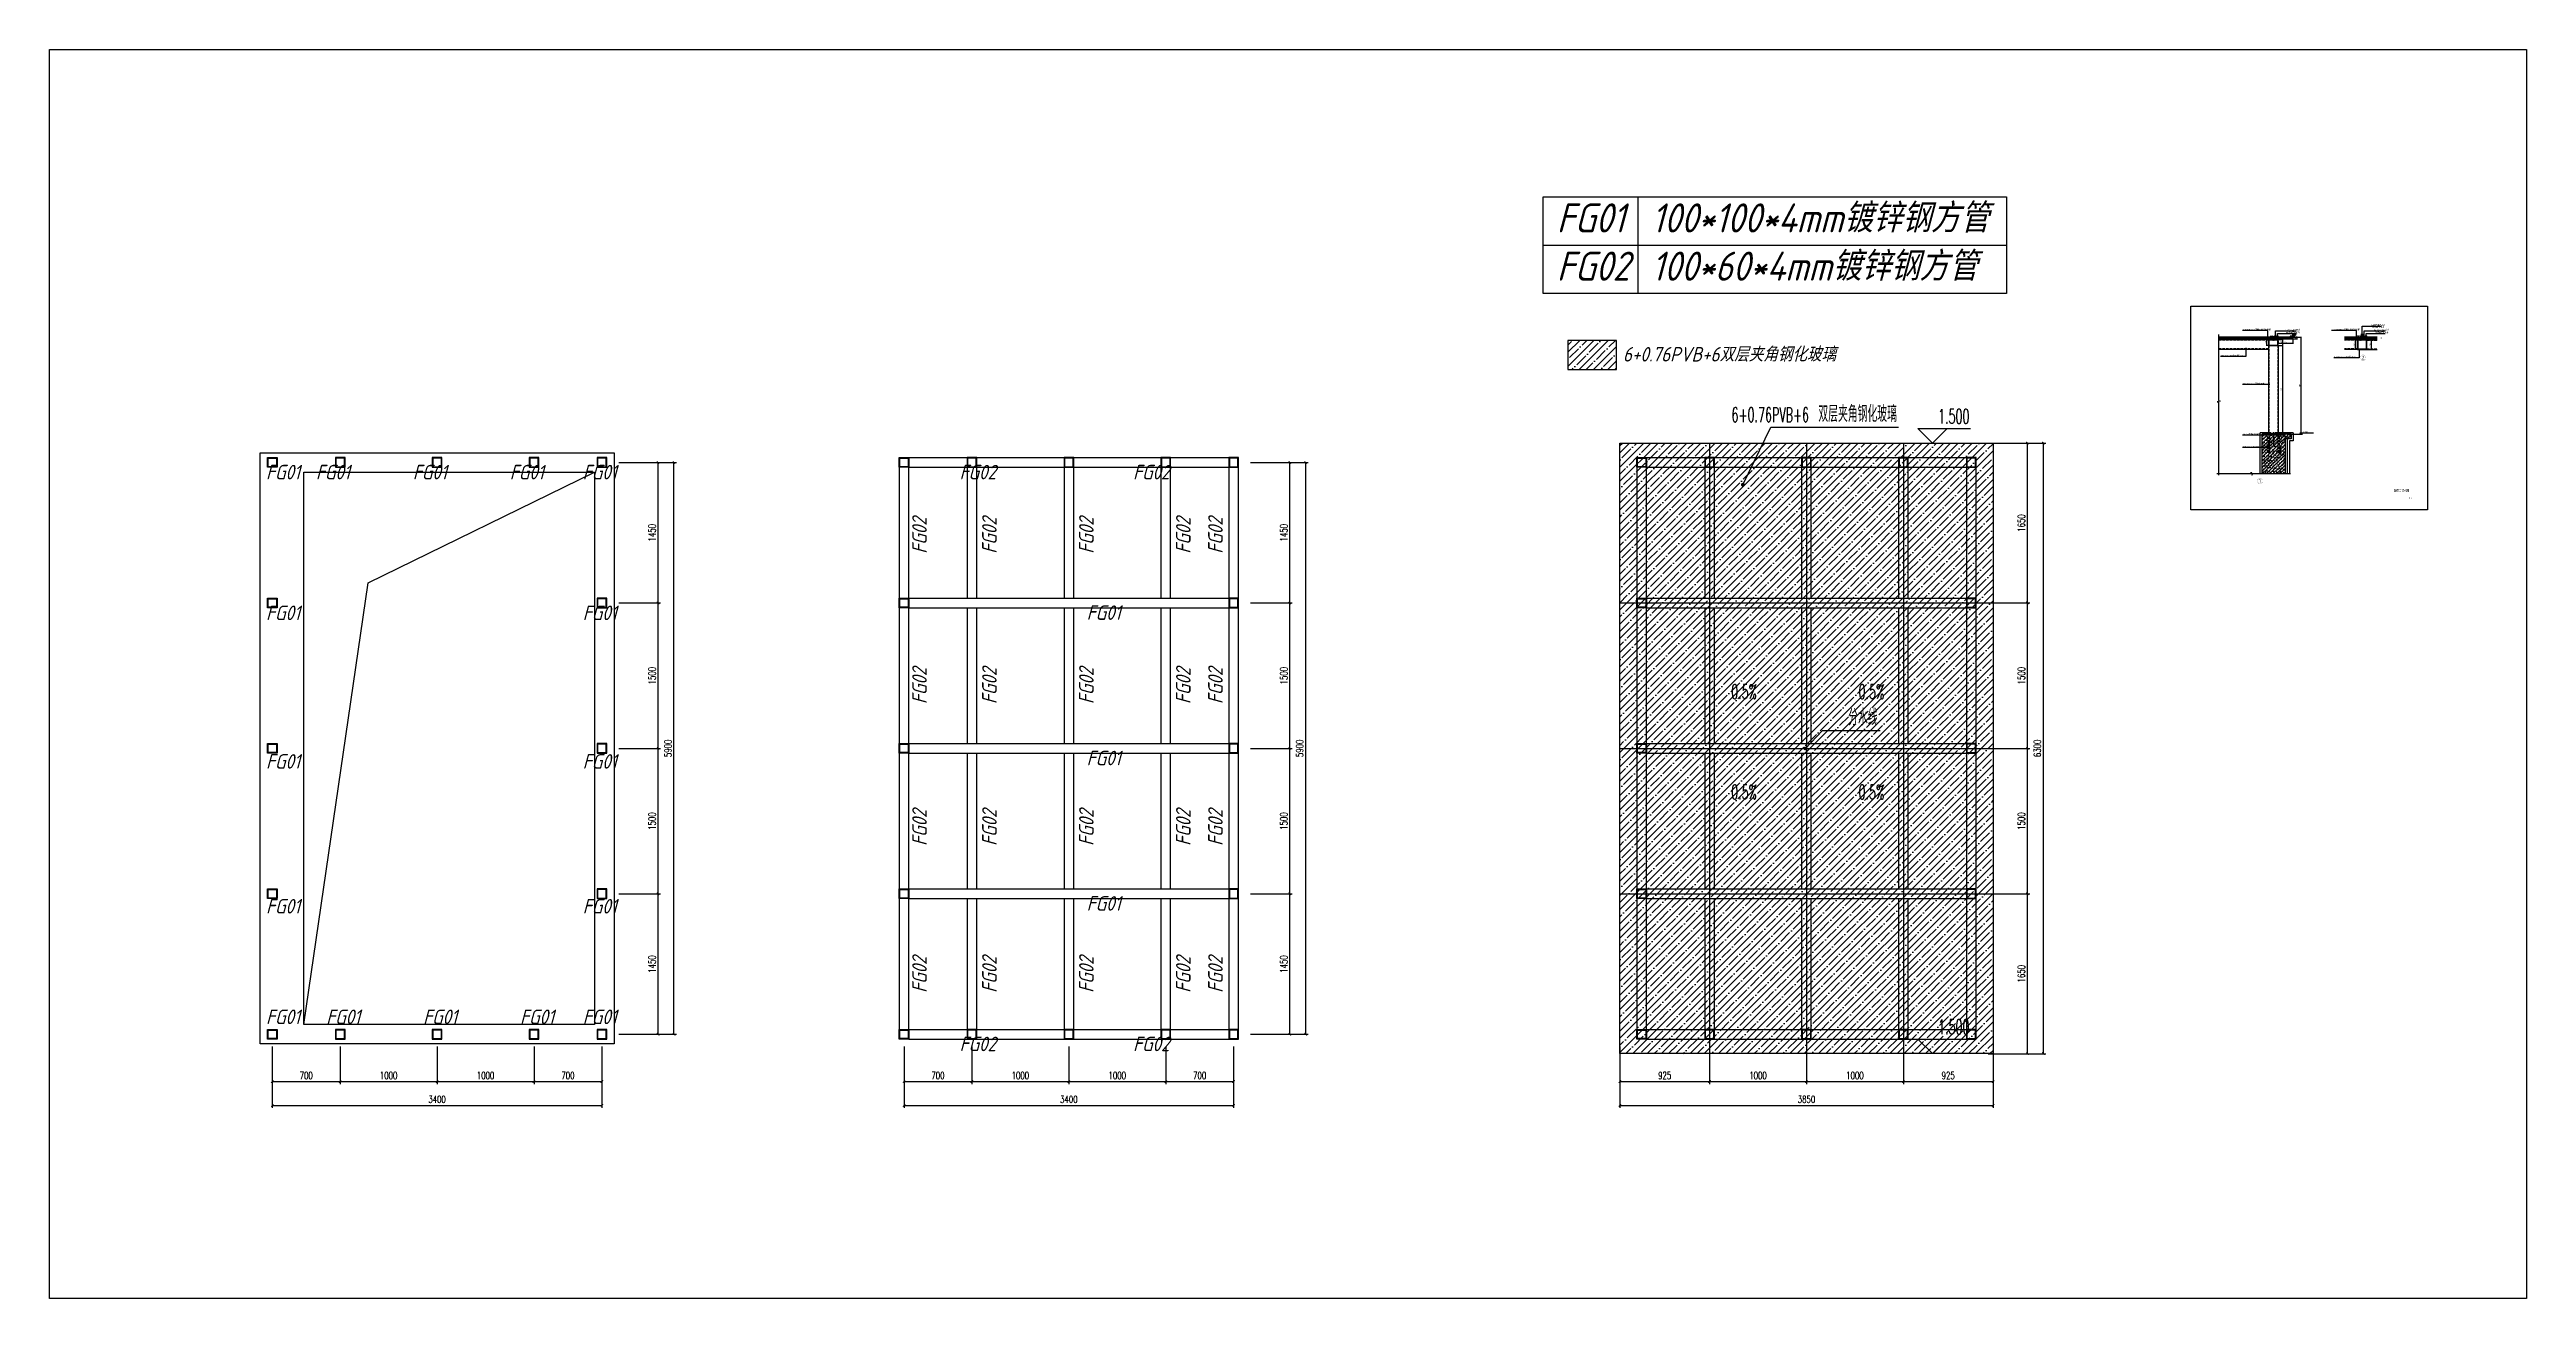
# Model space of a CAD drawing. Extents: x 48729 to 74281, y 13972 to 26858.
import ezdxf

# ---------------------------------------------------------------- set-up
doc = ezdxf.new("R2010")
doc.units = 0
doc.header["$LTSCALE"] = 1000
doc.header["$MEASUREMENT"] = 0
for name, pattern in [('ACAD_ISO04W100', [30.5, 24, -3, 0.5, -3]), ('CONTINOUS', [0]), ('DASH', [0.35, 0.25, -0.1]), ('DASHED2', [0.375, 0.25, -0.125])]:
    doc.linetypes.add(name, pattern=pattern)
for name, color, linetype in [('1-cc', 85, 'Continuous'), ('4', 4, 'Continuous'), ('DIM_ELEV', 3, 'Continuous'), ('DIM_LEAD', 3, 'Continuous'), ('DIM_SYMB', 3, 'Continuous'), ('LAYER1', 4, 'Continuous'), ('PUB_DIM', 3, 'Continuous'), ('PUB_TEXT', 7, 'Continuous'), ('RAIL', 163, 'Continuous'), ('S水', 5, 'Continuous'), ('WALL', 2, 'Continuous'), ('WINDOW', 4, 'Continuous'), ('WINDOWS', 84, 'Continuous'), ('xg', 1, 'Continuous'), ('填充层', 8, 'Continuous'), ('文字', 61, 'Continuous'), ('断面填充', 251, 'Continuous'), ('构造填充', 8, 'Continuous'), ('标注', 135, 'Continuous'), ('玻璃幕墙填充', 250, 'Continuous'), ('玻璃轮廓线', 3, 'Continuous'), ('看线', 7, 'Continuous'), ('细线', 4, 'CONTINOUS'), ('胶类及辅材轮廓线', 5, 'Continuous'), ('轴线', 1, 'ACAD_ISO04W100'), ('钢材', 2, 'Continuous'), ('钢材铝材虚线', 8, 'DASHED2')]:
    doc.layers.add(name, color=color, linetype=linetype)
doc.styles.add('-宋体', font='', dxfattribs={"width": 0.75})
doc.styles.add('_TCH_DIM', font='SIMPLEX.shx', dxfattribs={"width": 0.8, "bigfont": 'GBCBIG.shx'})
doc.styles.add('_TCH_DIM_T3', font='SIMPLEX.shx', dxfattribs={"width": 0.705882, "bigfont": 'GBCBIG.shx'})
doc.styles.add('H8', font='gbeitc.shx', dxfattribs={"bigfont": 'hztxt.shx'})
doc.styles.add('宋体', font='', dxfattribs={"width": 0.7, "height": 5})
doc.styles.get('-宋体').set_extended_font_data('SimSun')
doc.styles.get('宋体').set_extended_font_data('SimSun')
doc.dimstyles.new('1-5-A2', dxfattribs={"dimscale": 5, "dimtxt": 3, "dimasz": 1.5, "dimexe": 1.5, "dimexo": 1.5, "dimgap": 0.75, "dimtad": 1, "dimdec": 0, "dimdsep": 46, "dimtxsty": 'H8', "dimblk": 'ARCHTICK', "dimcen": 0.09, "dimdle": 0.5, "dimclrd": 256, "dimclre": 256, "dimclrt": 61, "dimadec": 0, "dimazin": 0, "dimtfac": 1, "dimtdec": 0, "dimtix": 1, "dimtmove": 2, "dimatfit": 3, "dimfxl": 0, "dimtolj": 1, "dimlwd": -1, "dimarcsym": 0})
doc.dimstyles.new('_TCH_ARCH&&25', dxfattribs={"dimtxt": 74.375, "dimasz": 25, "dimexe": 25, "dimexo": 75, "dimgap": 25, "dimtad": 1, "dimdec": 0, "dimzin": 0, "dimdsep": 46, "dimtxsty": '_TCH_DIM_T3', "dimblk": 'ARCHTICK', "dimcen": 0.09, "dimclrt": 7, "dimazin": 2, "dimtfac": 1, "dimtdec": 0, "dimtix": 1, "dimtmove": 2, "dimatfit": 3, "dimfxl": 0, "dimtolj": 1, "dimtzin": 0, "dimarcsym": 0})

msp = doc.modelspace()

# ---------------------------------------------------------------- texts
at = {"layer": 'LAYER1', "ltscale": 0.13, "style": '宋体', "width": 0.75}
msp.add_text('1:5', height=15, dxfattribs=at).set_placement((73069.1, 22225.6))
at = {"layer": 'PUB_TEXT', "linetype": 'ByBlock', "style": '_TCH_DIM', "width": 0.564706}
for height, p in [(14.88, (71863.1, 23910.6)), (148.75, (68211.3, 23000.7)), (148.75, (68211.3, 16700.7))]:
    msp.add_text('1.500', height=height, dxfattribs=at).set_placement(p)
at = {"layer": 'PUB_TEXT', "style": '_TCH_DIM'}
for s, height, width, p in [('6+0.76PVB+6', 148.75, 0.564706, (66080.6, 23015.3)), ('双层夹角钢化玻璃', 168.79, 0.8, (66976.6, 23015.3)), ('0.5%', 148.75, 0.564706, (66077.2, 20159.2)), ('0.5%', 148.75, 0.564706, (67391.3, 20159.2)), ('分水线', 168.79, 0.8, (67283.9, 19883.9)), ('0.5%', 148.75, 0.564706, (66077.2, 19122.5)), ('0.5%', 148.75, 0.564706, (67391.3, 19122.5))]:
    msp.add_text(s, height=height, dxfattribs=dict(at, width=width)).set_placement(p)
at = {"layer": 'PUB_TEXT', "color": 0, "style": '宋体', "width": 0.75}
msp.add_text('泄爆口节点图', height=25, rotation=359.99999, dxfattribs=at).set_placement((72913.2, 22294.6))
at = {"layer": '文字', "style": 'H8'}
for s, height, p in [('100*100*4mm镀锌钢方管', 300, (65255.9, 24970.9)), ('FG01', 300, (64277.9, 24970.9)), ('100*60*4mm镀锌钢方管', 300, (65255.9, 24473.2)), ('FG02', 300, (64277.9, 24473.2)), ('硅酮耐候密封胶', 15, (72676.4, 24004.6)), ('6+0.76PVB+6双层夹角钢化玻璃', 150, (64959.9, 23639.1)), ('6+0.76PVB+6双层夹角钢化玻璃', 15, (71352.7, 23959.6)), ('8*20mm双面胶条', 15, (71790.7, 23958.4)), ('硅酮结构密封胶', 15, (71800.5, 23931.4)), ('6+0.76PVB+6双层夹角钢化玻璃', 15, (72268.9, 23959.6)), ('Φ18mm泡沫条', 15, (72684, 23984.7)), ('8*20mm双面胶条', 15, (72706.8, 23958.4)), ('硅酮结构密封胶', 15, (72716.6, 23931.4)), ('100*100*4mm钢方管主梁', 15, (71125.7, 23692.2)), ('100*100*4mm钢方管主梁', 15, (72293.1, 23679.7)), ('100*100*4mm钢方管立柱', 15, (71351.3, 23402)), ('200*200*8.0mm厚预埋件', 15, (71352.7, 22753.8)), ('M5*50膨胀螺丝固定', 15, (71352.7, 22880.4)), ('1.000', 15, (71977.5, 22904.7)), ('FG01', 150, (50962.6, 22423.5)), ('FG01', 150, (51477.3, 22423.5)), ('FG01', 150, (52477.3, 22423.5)), ('FG01', 150, (53477.3, 22423.5)), ('FG01', 150, (54229.8, 22423.5)), ('FG02', 150, (58117.5, 22423.5)), ('FG02', 150, (59907.2, 22423.5)), ('FG01', 150, (50962.6, 20971.1)), ('FG01', 150, (54229.8, 20971.1)), ('FG01', 150, (59428.3, 20973.5)), ('FG01', 150, (50962.6, 19438.7)), ('FG01', 150, (54229.8, 19438.7)), ('FG01', 150, (59428.3, 19473.5)), ('FG01', 150, (50962.6, 17944)), ('FG01', 150, (54229.8, 17944)), ('FG01', 150, (59428.3, 17973.5)), ('FG01', 150, (50962.6, 16803.3)), ('FG01', 150, (51583.2, 16803.3)), ('FG01', 150, (52583.2, 16803.3)), ('FG01', 150, (53583.2, 16803.3)), ('FG01', 150, (54229.8, 16803.3)), ('FG02', 150, (58117.5, 16523.5)), ('FG02', 150, (59907.2, 16523.5))]:
    msp.add_text(s, height=height, dxfattribs=at).set_placement(p)
at = {"layer": '文字', "style": '-宋体', "width": 0.8}
for s, p in [('②', (72567.3, 23652.9)), ('①', (71504.3, 22379.7))]:
    msp.add_text(s, height=50, dxfattribs=at).set_placement(p)
at = {"layer": '文字', "style": 'H8'}
for p in [(57778.8, 21656.3), (58500.1, 21656.3), (59500.1, 21656.3), (60500.1, 21656.3), (60831.8, 21656.3), (57778.8, 20105.2), (58500.1, 20105.2), (59500.1, 20105.2), (60500.1, 20105.2), (60831.8, 20105.2), (57778.8, 18641.9), (58500.1, 18641.9), (59500.1, 18641.9), (60500.1, 18641.9), (60831.8, 18641.9), (57778.8, 17125.8), (58500.1, 17125.8), (59500.1, 17125.8), (60500.1, 17125.8), (60831.8, 17125.8)]:
    msp.add_text('FG02', height=150, rotation=90, dxfattribs=at).set_placement(p)

# ---------------------------------------------------------------- blocks, each defined once
blk = doc.blocks.new('200-200')
at = {"layer": '填充层', "linetype": 'Continuous'}
h = blk.add_hatch(color=256, dxfattribs=at)
edge = h.paths.add_edge_path()
edge.add_ellipse((3736608, 563685), major_axis=(-8.32, -8.32), ratio=1, start_angle=94.1972, end_angle=132.6261)
edge.add_line((3736620, 563684), (3736601, 563684))
edge.add_ellipse((3736610, 563684), major_axis=(6.65, -6.65), ratio=1, start_angle=224.8406, end_angle=274.7321)
edge.add_line((3736604, 563677), (3736617, 563677))
h = blk.add_hatch(color=256, dxfattribs=at)
edge = h.paths.add_edge_path()
edge.add_ellipse((3736713, 563685), major_axis=(8.32, -8.32), ratio=1, start_angle=227.3739, end_angle=265.8028, ccw=False)
edge.add_line((3736701, 563684), (3736720, 563684))
edge.add_ellipse((3736711, 563684), major_axis=(-6.65, -6.65), ratio=1, start_angle=85.2679, end_angle=135.1594, ccw=False)
edge.add_line((3736717, 563677), (3736704, 563677))
at = {"layer": '轴线', "ltscale": 0.01}
blk.add_line((3736661, 563566), (3736661, 563714), dxfattribs=at)
at = {"layer": '钢材', "linetype": 'DASH', "ltscale": 0.1}
for p, q in [((3736561, 563692), (3736761, 563692)), ((3736561, 563684), (3736761, 563684)), ((3736605, 563504), (3736605, 563684)), ((3736617, 563504), (3736617, 563684)), ((3736705, 563504), (3736705, 563684)), ((3736717, 563504), (3736717, 563684)), ((3736761, 563692), (3736761, 563684)), ((3736593, 563504), (3736593, 563564)), ((3736593, 563564), (3736605, 563564)), ((3736617, 563504), (3736593, 563504)), ((3736705, 563504), (3736729, 563504)), ((3736729, 563564), (3736717, 563564)), ((3736729, 563504), (3736729, 563564))]:
    blk.add_line(p, q, dxfattribs=at)
at = {"layer": '钢材', "linetype": 'DASH', "ltscale": 0.3}
blk.add_line((3736561, 563684), (3736561, 563692), dxfattribs=at)
blk = doc.blocks.new('100-60')
at = {"layer": '断面填充', "ltscale": 0.01}
h = blk.add_hatch(dxfattribs=at)
h.set_pattern_fill('ANSI32', color=256, scale=10, style=0)
h.set_pattern_definition([(45, (-3736130.5946, -564795.087), (-2.6516504294, 2.6516504294), []), (45, (-3736128.827, -564795.087), (-2.6516504294, 2.6516504294), [])])
h.paths.add_polyline_path([(2, 30, 0.414214), (0, 28), (0, -28, 0.414214), (2, -30), (98, -30, 0.414214), (100, -28), (100, 28, 0.414214), (98, 30)])
h.paths.add_polyline_path([(96, 26), (96, -26), (4, -26), (4, 26)], flags=16)
at = {"layer": '钢材'}
blk.add_lwpolyline([(0, -28, 0.414214), (2, -30), (98, -30, 0.414214), (100, -28), (100, 28, 0.414214), (98, 30), (2, 30, 0.414214), (0, 28)], format="xyb", close=True, dxfattribs=at)
blk.add_lwpolyline([(4, -26), (96, -26), (96, 26), (4, 26)], close=True, dxfattribs=at)
blk = doc.blocks.new('_ArchTick')
at = {"color": 0, "linetype": 'ByBlock', "const_width": 0.4}
blk.add_lwpolyline([(-0.5, -0.5), (0.5, 0.5)], dxfattribs=at)
blk = doc.blocks.new('*D22')
at = {"layer": 'Defpoints', "color": 0, "linetype": 'ByBlock', "transparency": 16777216}
for p in [(71720, 23860), (71870, 23877), (71870, 23829)]:
    blk.add_point(p, dxfattribs=at)
at = {"layer": '标注', "transparency": 16777216}
blk.add_line((71718, 23829), (71873, 23829), dxfattribs=at)
at = {"layer": '标注', "linetype": 'ByBlock', "lineweight": -2, "transparency": 16777216}
for p, q in [((71720, 23853), (71720, 23822)), ((71870, 23869), (71870, 23822))]:
    blk.add_line(p, q, dxfattribs=at)
at = {"layer": '标注', "linetype": 'ByBlock', "transparency": 16777216, "xscale": 7.5, "yscale": 7.5, "zscale": 7.5, "rotation": 180}
blk.add_blockref('_ArchTick', (71720, 23829), dxfattribs=at)
at = {"layer": '标注', "linetype": 'ByBlock', "transparency": 16777216, "xscale": 7.5, "yscale": 7.5, "zscale": 7.5}
blk.add_blockref('_ArchTick', (71870, 23829), dxfattribs=at)
at = {"layer": '标注', "color": 61, "linetype": 'ByBlock', "transparency": 16777216, "insert": (71795, 23840), "char_height": 15, "attachment_point": 5, "style": 'H8'}
blk.add_mtext('\\A1;175', dxfattribs=at)
blk = doc.blocks.new('*D23')
at = {"layer": 'Defpoints', "color": 0, "linetype": 'ByBlock', "transparency": 16777216}
for p in [(71602, 23865), (71628, 23865), (71628, 23805)]:
    blk.add_point(p, dxfattribs=at)
at = {"layer": '标注', "linetype": 'ByBlock', "lineweight": -2, "transparency": 16777216}
for p, q in [((71620, 23865), (71595, 23865)), ((71620, 23805), (71595, 23805))]:
    blk.add_line(p, q, dxfattribs=at)
at = {"layer": '标注', "transparency": 16777216}
blk.add_line((71602, 23802), (71602, 23867), dxfattribs=at)
at = {"layer": '标注', "linetype": 'ByBlock', "transparency": 16777216, "xscale": 7.5, "yscale": 7.5, "zscale": 7.5}
for p, rotation in [((71602, 23865), 90), ((71602, 23805), 270)]:
    blk.add_blockref('_ArchTick', p, dxfattribs=dict(at, rotation=rotation))
at = {"layer": '标注', "color": 61, "linetype": 'ByBlock', "transparency": 16777216, "insert": (71591, 23835), "char_height": 15, "attachment_point": 5, "rotation": 90, "style": 'H8'}
blk.add_mtext('\\A1;60', dxfattribs=at)
blk = doc.blocks.new('*D24')
at = {"layer": 'Defpoints', "color": 0, "linetype": 'ByBlock', "transparency": 16777216}
for p in [(71869, 23890), (71869, 23873), (71911, 23873)]:
    blk.add_point(p, dxfattribs=at)
at = {"layer": '标注', "linetype": 'ByBlock', "lineweight": -2, "transparency": 16777216}
for p, q in [((71877, 23890), (71919, 23890)), ((71877, 23873), (71919, 23873))]:
    blk.add_line(p, q, dxfattribs=at)
at = {"layer": '标注', "transparency": 16777216}
for p, q in [((71911, 23890), (71911, 23898)), ((71911, 23890), (71911, 23873)), ((71911, 23873), (71911, 23865))]:
    blk.add_line(p, q, dxfattribs=at)
at = {"layer": '标注', "linetype": 'ByBlock', "transparency": 16777216, "xscale": 7.5, "yscale": 7.5, "zscale": 7.5}
for p, rotation in [((71911, 23890), 270), ((71911, 23873), 90)]:
    blk.add_blockref('_ArchTick', p, dxfattribs=dict(at, rotation=rotation))
at = {"layer": '标注', "color": 61, "linetype": 'ByBlock', "transparency": 16777216, "insert": (71900, 23882), "char_height": 15, "attachment_point": 5, "rotation": 90, "style": 'H8'}
blk.add_mtext('\\A1;13', dxfattribs=at)
blk = doc.blocks.new('*D25')
at = {"layer": 'Defpoints', "color": 0, "linetype": 'ByBlock', "transparency": 16777216}
for p in [(71710, 23873), (71710, 23865), (71763, 23873)]:
    blk.add_point(p, dxfattribs=at)
at = {"layer": '标注', "linetype": 'ByBlock', "lineweight": -2, "transparency": 16777216}
for p, q in [((71717, 23873), (71770, 23873)), ((71717, 23865), (71770, 23865))]:
    blk.add_line(p, q, dxfattribs=at)
at = {"layer": '标注', "transparency": 16777216}
for p, q in [((71763, 23873), (71763, 23880)), ((71763, 23865), (71763, 23873)), ((71763, 23865), (71763, 23857))]:
    blk.add_line(p, q, dxfattribs=at)
at = {"layer": '标注', "linetype": 'ByBlock', "transparency": 16777216, "xscale": 7.5, "yscale": 7.5, "zscale": 7.5}
for p, rotation in [((71763, 23873), 270), ((71763, 23865), 90)]:
    blk.add_blockref('_ArchTick', p, dxfattribs=dict(at, rotation=rotation))
at = {"layer": '标注', "color": 61, "linetype": 'ByBlock', "transparency": 16777216, "insert": (71752, 23869), "char_height": 15, "attachment_point": 5, "rotation": 90, "style": 'H8'}
blk.add_mtext('\\A1;8', dxfattribs=at)
blk = doc.blocks.new('*D26')
at = {"layer": 'Defpoints', "color": 0, "linetype": 'ByBlock', "transparency": 16777216}
for p in [(71714, 23865), (71714, 23805), (71763, 23805)]:
    blk.add_point(p, dxfattribs=at)
at = {"layer": '标注', "linetype": 'ByBlock', "lineweight": -2, "transparency": 16777216}
for p, q in [((71722, 23865), (71770, 23865)), ((71722, 23805), (71770, 23805))]:
    blk.add_line(p, q, dxfattribs=at)
at = {"layer": '标注', "transparency": 16777216}
blk.add_line((71763, 23867), (71763, 23802), dxfattribs=at)
at = {"layer": '标注', "linetype": 'ByBlock', "transparency": 16777216, "xscale": 7.5, "yscale": 7.5, "zscale": 7.5}
for p, rotation in [((71763, 23865), 90), ((71763, 23805), 270)]:
    blk.add_blockref('_ArchTick', p, dxfattribs=dict(at, rotation=rotation))
at = {"layer": '标注', "color": 61, "linetype": 'ByBlock', "transparency": 16777216, "insert": (71752, 23835), "char_height": 15, "attachment_point": 5, "rotation": 90, "style": 'H8'}
blk.add_mtext('\\A1;60', dxfattribs=at)
blk = doc.blocks.new('*D27')
at = {"layer": 'Defpoints', "color": 0, "linetype": 'ByBlock', "transparency": 16777216}
for p in [(71714, 23805), (71732, 22890), (71763, 22890)]:
    blk.add_point(p, dxfattribs=at)
at = {"layer": '标注', "linetype": 'ByBlock', "lineweight": -2, "transparency": 16777216}
for p, q in [((71722, 23805), (71770, 23805)), ((71739, 22890), (71770, 22890))]:
    blk.add_line(p, q, dxfattribs=at)
at = {"layer": '标注', "transparency": 16777216}
blk.add_line((71763, 23807), (71763, 22888), dxfattribs=at)
at = {"layer": '标注', "linetype": 'ByBlock', "transparency": 16777216, "xscale": 7.5, "yscale": 7.5, "zscale": 7.5}
for p, rotation in [((71763, 23805), 90), ((71763, 22890), 270)]:
    blk.add_blockref('_ArchTick', p, dxfattribs=dict(at, rotation=rotation))
at = {"layer": '标注', "color": 61, "linetype": 'ByBlock', "transparency": 16777216, "insert": (71752, 23348), "char_height": 15, "attachment_point": 5, "rotation": 90, "style": 'H8'}
blk.add_mtext('\\A1;419', dxfattribs=at)
blk = doc.blocks.new('*D28')
at = {"layer": 'Defpoints', "color": 0, "linetype": 'ByBlock', "transparency": 16777216}
for p in [(71806, 23890), (71806, 22890), (71953, 22890)]:
    blk.add_point(p, dxfattribs=at)
at = {"layer": '标注', "linetype": 'ByBlock', "lineweight": -2, "transparency": 16777216}
for p, q in [((71814, 23890), (71960, 23890)), ((71814, 22890), (71960, 22890))]:
    blk.add_line(p, q, dxfattribs=at)
at = {"layer": '标注', "transparency": 16777216}
blk.add_line((71953, 23893), (71953, 22888), dxfattribs=at)
at = {"layer": '标注', "linetype": 'ByBlock', "transparency": 16777216, "xscale": 7.5, "yscale": 7.5, "zscale": 7.5}
for p, rotation in [((71953, 23890), 90), ((71953, 22890), 270)]:
    blk.add_blockref('_ArchTick', p, dxfattribs=dict(at, rotation=rotation))
at = {"layer": '标注', "color": 61, "linetype": 'ByBlock', "transparency": 16777216, "insert": (71941, 23390), "char_height": 15, "attachment_point": 5, "rotation": 90, "style": 'H8'}
blk.add_mtext('\\A1;500', dxfattribs=at)
blk = doc.blocks.new('*D29')
at = {"layer": 'Defpoints', "color": 0, "linetype": 'ByBlock', "transparency": 16777216}
for p in [(71705, 23895), (71705, 23873), (71720, 23874)]:
    blk.add_point(p, dxfattribs=at)
at = {"layer": '标注', "transparency": 16777216}
for p, q in [((71705, 23895), (71698, 23895)), ((71720, 23895), (71705, 23895)), ((71720, 23895), (71728, 23895))]:
    blk.add_line(p, q, dxfattribs=at)
at = {"layer": '标注', "linetype": 'ByBlock', "lineweight": -2, "transparency": 16777216}
for p, q in [((71705, 23880), (71705, 23903)), ((71720, 23881), (71720, 23903))]:
    blk.add_line(p, q, dxfattribs=at)
at = {"layer": '标注', "linetype": 'ByBlock', "transparency": 16777216, "xscale": 7.5, "yscale": 7.5, "zscale": 7.5}
blk.add_blockref('_ArchTick', (71705, 23895), dxfattribs=at)
at = {"layer": '标注', "linetype": 'ByBlock', "transparency": 16777216, "xscale": 7.5, "yscale": 7.5, "zscale": 7.5, "rotation": 180}
blk.add_blockref('_ArchTick', (71720, 23895), dxfattribs=at)
at = {"layer": '标注', "color": 61, "linetype": 'ByBlock', "transparency": 16777216, "insert": (71713, 23907), "char_height": 15, "attachment_point": 5, "style": 'H8'}
blk.add_mtext('\\A1;15', dxfattribs=at)
blk = doc.blocks.new('*D30')
at = {"layer": 'Defpoints', "color": 0, "linetype": 'ByBlock', "transparency": 16777216}
for p in [(71685, 23895), (71685, 23873), (71705, 23873)]:
    blk.add_point(p, dxfattribs=at)
at = {"layer": '标注', "transparency": 16777216}
for p, q in [((71685, 23895), (71678, 23895)), ((71705, 23895), (71685, 23895)), ((71705, 23895), (71713, 23895))]:
    blk.add_line(p, q, dxfattribs=at)
at = {"layer": '标注', "linetype": 'ByBlock', "lineweight": -2, "transparency": 16777216}
for p, q in [((71685, 23880), (71685, 23903)), ((71705, 23880), (71705, 23903))]:
    blk.add_line(p, q, dxfattribs=at)
at = {"layer": '标注', "linetype": 'ByBlock', "transparency": 16777216, "xscale": 7.5, "yscale": 7.5, "zscale": 7.5}
blk.add_blockref('_ArchTick', (71685, 23895), dxfattribs=at)
at = {"layer": '标注', "linetype": 'ByBlock', "transparency": 16777216, "xscale": 7.5, "yscale": 7.5, "zscale": 7.5, "rotation": 180}
blk.add_blockref('_ArchTick', (71705, 23895), dxfattribs=at)
at = {"layer": '标注', "color": 61, "linetype": 'ByBlock', "transparency": 16777216, "insert": (71695, 23907), "char_height": 15, "attachment_point": 5, "style": 'H8'}
blk.add_mtext('\\A1;20', dxfattribs=at)
blk = doc.blocks.new('*D31')
at = {"layer": 'Defpoints', "color": 0, "linetype": 'ByBlock', "transparency": 16777216}
for p in [(71665, 23895), (71665, 23873), (71685, 23873)]:
    blk.add_point(p, dxfattribs=at)
at = {"layer": '标注', "transparency": 16777216}
for p, q in [((71665, 23895), (71658, 23895)), ((71685, 23895), (71665, 23895)), ((71685, 23895), (71693, 23895))]:
    blk.add_line(p, q, dxfattribs=at)
at = {"layer": '标注', "linetype": 'ByBlock', "lineweight": -2, "transparency": 16777216}
for p, q in [((71665, 23880), (71665, 23903)), ((71685, 23880), (71685, 23903))]:
    blk.add_line(p, q, dxfattribs=at)
at = {"layer": '标注', "linetype": 'ByBlock', "transparency": 16777216, "xscale": 7.5, "yscale": 7.5, "zscale": 7.5}
blk.add_blockref('_ArchTick', (71665, 23895), dxfattribs=at)
at = {"layer": '标注', "linetype": 'ByBlock', "transparency": 16777216, "xscale": 7.5, "yscale": 7.5, "zscale": 7.5, "rotation": 180}
blk.add_blockref('_ArchTick', (71685, 23895), dxfattribs=at)
at = {"layer": '标注', "color": 61, "linetype": 'ByBlock', "transparency": 16777216, "insert": (71675, 23907), "char_height": 15, "attachment_point": 5, "style": 'H8'}
blk.add_mtext('\\A1;20', dxfattribs=at)
blk = doc.blocks.new('*D32')
at = {"layer": 'Defpoints', "color": 0, "linetype": 'ByBlock', "transparency": 16777216}
for p in [(71645, 23895), (71645, 23873), (71665, 23873)]:
    blk.add_point(p, dxfattribs=at)
at = {"layer": '标注', "transparency": 16777216}
for p, q in [((71645, 23895), (71638, 23895)), ((71665, 23895), (71645, 23895)), ((71665, 23895), (71673, 23895))]:
    blk.add_line(p, q, dxfattribs=at)
at = {"layer": '标注', "linetype": 'ByBlock', "lineweight": -2, "transparency": 16777216}
for p, q in [((71645, 23880), (71645, 23903)), ((71665, 23880), (71665, 23903))]:
    blk.add_line(p, q, dxfattribs=at)
at = {"layer": '标注', "linetype": 'ByBlock', "transparency": 16777216, "xscale": 7.5, "yscale": 7.5, "zscale": 7.5}
blk.add_blockref('_ArchTick', (71645, 23895), dxfattribs=at)
at = {"layer": '标注', "linetype": 'ByBlock', "transparency": 16777216, "xscale": 7.5, "yscale": 7.5, "zscale": 7.5, "rotation": 180}
blk.add_blockref('_ArchTick', (71665, 23895), dxfattribs=at)
at = {"layer": '标注', "color": 61, "linetype": 'ByBlock', "transparency": 16777216, "insert": (71655, 23907), "char_height": 15, "attachment_point": 5, "style": 'H8'}
blk.add_mtext('\\A1;20', dxfattribs=at)
blk = doc.blocks.new('*D33')
at = {"layer": 'Defpoints', "color": 0, "linetype": 'ByBlock', "transparency": 16777216}
for p in [(72518, 23865), (72544, 23865), (72544, 23765)]:
    blk.add_point(p, dxfattribs=at)
at = {"layer": '标注', "linetype": 'ByBlock', "lineweight": -2, "transparency": 16777216}
for p, q in [((72536, 23865), (72511, 23865)), ((72536, 23765), (72511, 23765))]:
    blk.add_line(p, q, dxfattribs=at)
at = {"layer": '标注', "transparency": 16777216}
blk.add_line((72518, 23762), (72518, 23867), dxfattribs=at)
at = {"layer": '标注', "linetype": 'ByBlock', "transparency": 16777216, "xscale": 7.5, "yscale": 7.5, "zscale": 7.5}
for p, rotation in [((72518, 23865), 90), ((72518, 23765), 270)]:
    blk.add_blockref('_ArchTick', p, dxfattribs=dict(at, rotation=rotation))
at = {"layer": '标注', "color": 61, "linetype": 'ByBlock', "transparency": 16777216, "insert": (72507, 23815), "char_height": 15, "attachment_point": 5, "rotation": 90, "style": 'H8'}
blk.add_mtext('\\A1;100', dxfattribs=at)
blk = doc.blocks.new('*D34')
at = {"layer": 'Defpoints', "color": 0, "linetype": 'ByBlock', "transparency": 16777216}
for p in [(72626, 23873), (72626, 23865), (72679, 23873)]:
    blk.add_point(p, dxfattribs=at)
at = {"layer": '标注', "linetype": 'ByBlock', "lineweight": -2, "transparency": 16777216}
for p, q in [((72633, 23873), (72687, 23873)), ((72633, 23865), (72687, 23865))]:
    blk.add_line(p, q, dxfattribs=at)
at = {"layer": '标注', "transparency": 16777216}
for p, q in [((72679, 23873), (72679, 23880)), ((72679, 23865), (72679, 23873)), ((72679, 23865), (72679, 23857))]:
    blk.add_line(p, q, dxfattribs=at)
at = {"layer": '标注', "linetype": 'ByBlock', "transparency": 16777216, "xscale": 7.5, "yscale": 7.5, "zscale": 7.5}
for p, rotation in [((72679, 23873), 270), ((72679, 23865), 90)]:
    blk.add_blockref('_ArchTick', p, dxfattribs=dict(at, rotation=rotation))
at = {"layer": '标注', "color": 61, "linetype": 'ByBlock', "transparency": 16777216, "insert": (72668, 23869), "char_height": 15, "attachment_point": 5, "rotation": 90, "style": 'H8'}
blk.add_mtext('\\A1;8', dxfattribs=at)
blk = doc.blocks.new('*D35')
at = {"layer": 'Defpoints', "color": 0, "linetype": 'ByBlock', "transparency": 16777216}
for p in [(72630, 23865), (72630, 23765), (72679, 23765)]:
    blk.add_point(p, dxfattribs=at)
at = {"layer": '标注', "linetype": 'ByBlock', "lineweight": -2, "transparency": 16777216}
for p, q in [((72638, 23865), (72687, 23865)), ((72638, 23765), (72687, 23765))]:
    blk.add_line(p, q, dxfattribs=at)
at = {"layer": '标注', "transparency": 16777216}
blk.add_line((72679, 23867), (72679, 23762), dxfattribs=at)
at = {"layer": '标注', "linetype": 'ByBlock', "transparency": 16777216, "xscale": 7.5, "yscale": 7.5, "zscale": 7.5}
for p, rotation in [((72679, 23865), 90), ((72679, 23765), 270)]:
    blk.add_blockref('_ArchTick', p, dxfattribs=dict(at, rotation=rotation))
at = {"layer": '标注', "color": 61, "linetype": 'ByBlock', "transparency": 16777216, "insert": (72668, 23815), "char_height": 15, "attachment_point": 5, "rotation": 90, "style": 'H8'}
blk.add_mtext('\\A1;100', dxfattribs=at)
blk = doc.blocks.new('*D36')
at = {"layer": 'Defpoints', "color": 0, "linetype": 'ByBlock', "transparency": 16777216}
for p in [(72621, 23895), (72621, 23873), (72636, 23874)]:
    blk.add_point(p, dxfattribs=at)
at = {"layer": '标注', "transparency": 16777216}
for p, q in [((72621, 23895), (72614, 23895)), ((72636, 23895), (72621, 23895)), ((72636, 23895), (72644, 23895))]:
    blk.add_line(p, q, dxfattribs=at)
at = {"layer": '标注', "linetype": 'ByBlock', "lineweight": -2, "transparency": 16777216}
for p, q in [((72621, 23880), (72621, 23903)), ((72636, 23881), (72636, 23903))]:
    blk.add_line(p, q, dxfattribs=at)
at = {"layer": '标注', "linetype": 'ByBlock', "transparency": 16777216, "xscale": 7.5, "yscale": 7.5, "zscale": 7.5}
blk.add_blockref('_ArchTick', (72621, 23895), dxfattribs=at)
at = {"layer": '标注', "linetype": 'ByBlock', "transparency": 16777216, "xscale": 7.5, "yscale": 7.5, "zscale": 7.5, "rotation": 180}
blk.add_blockref('_ArchTick', (72636, 23895), dxfattribs=at)
at = {"layer": '标注', "color": 61, "linetype": 'ByBlock', "transparency": 16777216, "insert": (72629, 23907), "char_height": 15, "attachment_point": 5, "style": 'H8'}
blk.add_mtext('\\A1;15', dxfattribs=at)
blk = doc.blocks.new('*D37')
at = {"layer": 'Defpoints', "color": 0, "linetype": 'ByBlock', "transparency": 16777216}
for p in [(72601, 23895), (72601, 23873), (72621, 23873)]:
    blk.add_point(p, dxfattribs=at)
at = {"layer": '标注', "transparency": 16777216}
for p, q in [((72601, 23895), (72594, 23895)), ((72621, 23895), (72601, 23895)), ((72621, 23895), (72629, 23895))]:
    blk.add_line(p, q, dxfattribs=at)
at = {"layer": '标注', "linetype": 'ByBlock', "lineweight": -2, "transparency": 16777216}
for p, q in [((72601, 23880), (72601, 23903)), ((72621, 23880), (72621, 23903))]:
    blk.add_line(p, q, dxfattribs=at)
at = {"layer": '标注', "linetype": 'ByBlock', "transparency": 16777216, "xscale": 7.5, "yscale": 7.5, "zscale": 7.5}
blk.add_blockref('_ArchTick', (72601, 23895), dxfattribs=at)
at = {"layer": '标注', "linetype": 'ByBlock', "transparency": 16777216, "xscale": 7.5, "yscale": 7.5, "zscale": 7.5, "rotation": 180}
blk.add_blockref('_ArchTick', (72621, 23895), dxfattribs=at)
at = {"layer": '标注', "color": 61, "linetype": 'ByBlock', "transparency": 16777216, "insert": (72611, 23907), "char_height": 15, "attachment_point": 5, "style": 'H8'}
blk.add_mtext('\\A1;20', dxfattribs=at)
blk = doc.blocks.new('*D38')
at = {"layer": 'Defpoints', "color": 0, "linetype": 'ByBlock', "transparency": 16777216}
for p in [(72536, 23874), (72551, 23895), (72551, 23873)]:
    blk.add_point(p, dxfattribs=at)
at = {"layer": '标注', "transparency": 16777216}
for p, q in [((72536, 23895), (72529, 23895)), ((72536, 23895), (72551, 23895)), ((72551, 23895), (72559, 23895))]:
    blk.add_line(p, q, dxfattribs=at)
at = {"layer": '标注', "linetype": 'ByBlock', "lineweight": -2, "transparency": 16777216}
for p, q in [((72536, 23881), (72536, 23903)), ((72551, 23880), (72551, 23903))]:
    blk.add_line(p, q, dxfattribs=at)
at = {"layer": '标注', "linetype": 'ByBlock', "transparency": 16777216, "xscale": 7.5, "yscale": 7.5, "zscale": 7.5}
blk.add_blockref('_ArchTick', (72536, 23895), dxfattribs=at)
at = {"layer": '标注', "linetype": 'ByBlock', "transparency": 16777216, "xscale": 7.5, "yscale": 7.5, "zscale": 7.5, "rotation": 180}
blk.add_blockref('_ArchTick', (72551, 23895), dxfattribs=at)
at = {"layer": '标注', "color": 61, "linetype": 'ByBlock', "transparency": 16777216, "insert": (72544, 23907), "char_height": 15, "attachment_point": 5, "style": 'H8'}
blk.add_mtext('\\A1;15', dxfattribs=at)
blk = doc.blocks.new('*D39')
at = {"layer": 'Defpoints', "color": 0, "linetype": 'ByBlock', "transparency": 16777216}
for p in [(72551, 23873), (72571, 23895), (72571, 23873)]:
    blk.add_point(p, dxfattribs=at)
at = {"layer": '标注', "transparency": 16777216}
for p, q in [((72551, 23895), (72544, 23895)), ((72551, 23895), (72571, 23895)), ((72571, 23895), (72579, 23895))]:
    blk.add_line(p, q, dxfattribs=at)
at = {"layer": '标注', "linetype": 'ByBlock', "lineweight": -2, "transparency": 16777216}
for p, q in [((72551, 23880), (72551, 23903)), ((72571, 23880), (72571, 23903))]:
    blk.add_line(p, q, dxfattribs=at)
at = {"layer": '标注', "linetype": 'ByBlock', "transparency": 16777216, "xscale": 7.5, "yscale": 7.5, "zscale": 7.5}
blk.add_blockref('_ArchTick', (72551, 23895), dxfattribs=at)
at = {"layer": '标注', "linetype": 'ByBlock', "transparency": 16777216, "xscale": 7.5, "yscale": 7.5, "zscale": 7.5, "rotation": 180}
blk.add_blockref('_ArchTick', (72571, 23895), dxfattribs=at)
at = {"layer": '标注', "color": 61, "linetype": 'ByBlock', "transparency": 16777216, "insert": (72561, 23907), "char_height": 15, "attachment_point": 5, "style": 'H8'}
blk.add_mtext('\\A1;20', dxfattribs=at)
blk = doc.blocks.new('*D40')
at = {"layer": 'Defpoints', "color": 0, "linetype": 'ByBlock', "transparency": 16777216}
for p in [(72579, 23919), (72579, 23889), (72594, 23889)]:
    blk.add_point(p, dxfattribs=at)
at = {"layer": '标注', "transparency": 16777216}
for p, q in [((72579, 23919), (72571, 23919)), ((72594, 23919), (72579, 23919)), ((72594, 23919), (72601, 23919))]:
    blk.add_line(p, q, dxfattribs=at)
at = {"layer": '标注', "linetype": 'ByBlock', "lineweight": -2, "transparency": 16777216}
for p, q in [((72579, 23897), (72579, 23926)), ((72594, 23897), (72594, 23926))]:
    blk.add_line(p, q, dxfattribs=at)
at = {"layer": '标注', "linetype": 'ByBlock', "transparency": 16777216, "xscale": 7.5, "yscale": 7.5, "zscale": 7.5}
blk.add_blockref('_ArchTick', (72579, 23919), dxfattribs=at)
at = {"layer": '标注', "linetype": 'ByBlock', "transparency": 16777216, "xscale": 7.5, "yscale": 7.5, "zscale": 7.5, "rotation": 180}
blk.add_blockref('_ArchTick', (72594, 23919), dxfattribs=at)
at = {"layer": '标注', "color": 61, "linetype": 'ByBlock', "transparency": 16777216, "insert": (72586, 23930), "char_height": 15, "attachment_point": 5, "style": 'H8'}
blk.add_mtext('\\A1;15', dxfattribs=at)
blk = doc.blocks.new('*D41')
at = {"layer": 'Defpoints', "color": 0, "linetype": 'ByBlock', "transparency": 16777216}
for p in [(64929, 16648), (68779, 16648), (68779, 15964)]:
    blk.add_point(p, dxfattribs=at)
at = {"layer": 'PUB_DIM', "color": 0, "linetype": 'ByBlock', "lineweight": -2, "transparency": 16777216}
for p, q in [((64929, 16573), (64929, 15939)), ((68779, 16573), (68779, 15939)), ((64929, 15964), (68779, 15964))]:
    blk.add_line(p, q, dxfattribs=at)
at = {"layer": 'PUB_DIM', "color": 0, "linetype": 'ByBlock', "lineweight": -2, "transparency": 16777216, "xscale": 25, "yscale": 25, "zscale": 25, "rotation": 180}
blk.add_blockref('_ArchTick', (64929, 15964), dxfattribs=at)
at = {"layer": 'PUB_DIM', "color": 0, "linetype": 'ByBlock', "lineweight": -2, "transparency": 16777216, "xscale": 25, "yscale": 25, "zscale": 25}
blk.add_blockref('_ArchTick', (68779, 15964), dxfattribs=at)
at = {"layer": 'PUB_DIM', "color": 7, "linetype": 'ByBlock', "transparency": 16777216, "insert": (66854, 16027), "char_height": 74.4, "attachment_point": 5, "style": '_TCH_DIM_T3'}
blk.add_mtext('\\A1;3850', dxfattribs=at)
blk = doc.blocks.new('*D42')
at = {"layer": 'Defpoints', "color": 0, "linetype": 'ByBlock', "transparency": 16777216}
for p in [(64929, 16648), (65854, 16648), (65854, 16210)]:
    blk.add_point(p, dxfattribs=at)
at = {"layer": 'PUB_DIM', "color": 0, "linetype": 'ByBlock', "lineweight": -2, "transparency": 16777216}
for p, q in [((64929, 16573), (64929, 16185)), ((65854, 16573), (65854, 16185)), ((64929, 16210), (65854, 16210))]:
    blk.add_line(p, q, dxfattribs=at)
at = {"layer": 'PUB_DIM', "color": 0, "linetype": 'ByBlock', "lineweight": -2, "transparency": 16777216, "xscale": 25, "yscale": 25, "zscale": 25, "rotation": 180}
blk.add_blockref('_ArchTick', (64929, 16210), dxfattribs=at)
at = {"layer": 'PUB_DIM', "color": 0, "linetype": 'ByBlock', "lineweight": -2, "transparency": 16777216, "xscale": 25, "yscale": 25, "zscale": 25}
blk.add_blockref('_ArchTick', (65854, 16210), dxfattribs=at)
at = {"layer": 'PUB_DIM', "color": 7, "linetype": 'ByBlock', "transparency": 16777216, "insert": (65391, 16273), "char_height": 74.4, "attachment_point": 5, "style": '_TCH_DIM_T3'}
blk.add_mtext('\\A1;925', dxfattribs=at)
blk = doc.blocks.new('*D43')
at = {"layer": 'Defpoints', "color": 0, "linetype": 'ByBlock', "transparency": 16777216}
for p in [(65854, 16648), (66854, 16648), (66854, 16210)]:
    blk.add_point(p, dxfattribs=at)
at = {"layer": 'PUB_DIM', "color": 0, "linetype": 'ByBlock', "lineweight": -2, "transparency": 16777216}
for p, q in [((65854, 16573), (65854, 16185)), ((66854, 16573), (66854, 16185)), ((65854, 16210), (66854, 16210))]:
    blk.add_line(p, q, dxfattribs=at)
at = {"layer": 'PUB_DIM', "color": 0, "linetype": 'ByBlock', "lineweight": -2, "transparency": 16777216, "xscale": 25, "yscale": 25, "zscale": 25, "rotation": 180}
blk.add_blockref('_ArchTick', (65854, 16210), dxfattribs=at)
at = {"layer": 'PUB_DIM', "color": 0, "linetype": 'ByBlock', "lineweight": -2, "transparency": 16777216, "xscale": 25, "yscale": 25, "zscale": 25}
blk.add_blockref('_ArchTick', (66854, 16210), dxfattribs=at)
at = {"layer": 'PUB_DIM', "color": 7, "linetype": 'ByBlock', "transparency": 16777216, "insert": (66354, 16273), "char_height": 74.4, "attachment_point": 5, "style": '_TCH_DIM_T3'}
blk.add_mtext('\\A1;1000', dxfattribs=at)
blk = doc.blocks.new('*D44')
at = {"layer": 'Defpoints', "color": 0, "linetype": 'ByBlock', "transparency": 16777216}
for p in [(66854, 16648), (67854, 16648), (67854, 16210)]:
    blk.add_point(p, dxfattribs=at)
at = {"layer": 'PUB_DIM', "color": 0, "linetype": 'ByBlock', "lineweight": -2, "transparency": 16777216}
for p, q in [((66854, 16573), (66854, 16185)), ((67854, 16573), (67854, 16185)), ((66854, 16210), (67854, 16210))]:
    blk.add_line(p, q, dxfattribs=at)
at = {"layer": 'PUB_DIM', "color": 0, "linetype": 'ByBlock', "lineweight": -2, "transparency": 16777216, "xscale": 25, "yscale": 25, "zscale": 25, "rotation": 180}
blk.add_blockref('_ArchTick', (66854, 16210), dxfattribs=at)
at = {"layer": 'PUB_DIM', "color": 0, "linetype": 'ByBlock', "lineweight": -2, "transparency": 16777216, "xscale": 25, "yscale": 25, "zscale": 25}
blk.add_blockref('_ArchTick', (67854, 16210), dxfattribs=at)
at = {"layer": 'PUB_DIM', "color": 7, "linetype": 'ByBlock', "transparency": 16777216, "insert": (67354, 16273), "char_height": 74.4, "attachment_point": 5, "style": '_TCH_DIM_T3'}
blk.add_mtext('\\A1;1000', dxfattribs=at)
blk = doc.blocks.new('*D45')
at = {"layer": 'Defpoints', "color": 0, "linetype": 'ByBlock', "transparency": 16777216}
for p in [(67854, 16648), (68779, 16648), (68779, 16210)]:
    blk.add_point(p, dxfattribs=at)
at = {"layer": 'PUB_DIM', "color": 0, "linetype": 'ByBlock', "lineweight": -2, "transparency": 16777216}
for p, q in [((67854, 16573), (67854, 16185)), ((68779, 16573), (68779, 16185)), ((67854, 16210), (68779, 16210))]:
    blk.add_line(p, q, dxfattribs=at)
at = {"layer": 'PUB_DIM', "color": 0, "linetype": 'ByBlock', "lineweight": -2, "transparency": 16777216, "xscale": 25, "yscale": 25, "zscale": 25, "rotation": 180}
blk.add_blockref('_ArchTick', (67854, 16210), dxfattribs=at)
at = {"layer": 'PUB_DIM', "color": 0, "linetype": 'ByBlock', "lineweight": -2, "transparency": 16777216, "xscale": 25, "yscale": 25, "zscale": 25}
blk.add_blockref('_ArchTick', (68779, 16210), dxfattribs=at)
at = {"layer": 'PUB_DIM', "color": 7, "linetype": 'ByBlock', "transparency": 16777216, "insert": (68316, 16273), "char_height": 74.4, "attachment_point": 5, "style": '_TCH_DIM_T3'}
blk.add_mtext('\\A1;925', dxfattribs=at)
blk = doc.blocks.new('*D46')
at = {"layer": 'Defpoints', "color": 0, "linetype": 'ByBlock', "transparency": 16777216}
for p in [(68654, 22798), (69298, 22798), (68654, 16498)]:
    blk.add_point(p, dxfattribs=at)
at = {"layer": 'PUB_DIM', "color": 0, "linetype": 'ByBlock', "lineweight": -2, "transparency": 16777216}
for p, q in [((68729, 22798), (69323, 22798)), ((69298, 16498), (69298, 22798)), ((68729, 16498), (69323, 16498))]:
    blk.add_line(p, q, dxfattribs=at)
at = {"layer": 'PUB_DIM', "color": 0, "linetype": 'ByBlock', "lineweight": -2, "transparency": 16777216, "xscale": 25, "yscale": 25, "zscale": 25}
for p, rotation in [((69298, 22798), 90), ((69298, 16498), 270)]:
    blk.add_blockref('_ArchTick', p, dxfattribs=dict(at, rotation=rotation))
at = {"layer": 'PUB_DIM', "color": 7, "linetype": 'ByBlock', "transparency": 16777216, "insert": (69235, 19648), "char_height": 74.4, "attachment_point": 5, "rotation": 90, "style": '_TCH_DIM_T3'}
blk.add_mtext('\\A1;6300', dxfattribs=at)
blk = doc.blocks.new('*D47')
at = {"layer": 'Defpoints', "color": 0, "linetype": 'ByBlock', "transparency": 16777216}
for p in [(68654, 22798), (69133, 22798), (68654, 21148)]:
    blk.add_point(p, dxfattribs=at)
at = {"layer": 'PUB_DIM', "color": 0, "linetype": 'ByBlock', "lineweight": -2, "transparency": 16777216}
for p, q in [((68729, 22798), (69158, 22798)), ((69133, 21148), (69133, 22798)), ((68729, 21148), (69158, 21148))]:
    blk.add_line(p, q, dxfattribs=at)
at = {"layer": 'PUB_DIM', "color": 0, "linetype": 'ByBlock', "lineweight": -2, "transparency": 16777216, "xscale": 25, "yscale": 25, "zscale": 25}
for p, rotation in [((69133, 22798), 90), ((69133, 21148), 270)]:
    blk.add_blockref('_ArchTick', p, dxfattribs=dict(at, rotation=rotation))
at = {"layer": 'PUB_DIM', "color": 7, "linetype": 'ByBlock', "transparency": 16777216, "insert": (69071, 21973), "char_height": 74.4, "attachment_point": 5, "rotation": 90, "style": '_TCH_DIM_T3'}
blk.add_mtext('\\A1;1650', dxfattribs=at)
blk = doc.blocks.new('*D48')
at = {"layer": 'Defpoints', "color": 0, "linetype": 'ByBlock', "transparency": 16777216}
for p in [(68654, 21148), (69133, 21148), (68654, 19648)]:
    blk.add_point(p, dxfattribs=at)
at = {"layer": 'PUB_DIM', "color": 0, "linetype": 'ByBlock', "lineweight": -2, "transparency": 16777216}
for p, q in [((68729, 21148), (69158, 21148)), ((69133, 19648), (69133, 21148)), ((68729, 19648), (69158, 19648))]:
    blk.add_line(p, q, dxfattribs=at)
at = {"layer": 'PUB_DIM', "color": 0, "linetype": 'ByBlock', "lineweight": -2, "transparency": 16777216, "xscale": 25, "yscale": 25, "zscale": 25}
for p, rotation in [((69133, 21148), 90), ((69133, 19648), 270)]:
    blk.add_blockref('_ArchTick', p, dxfattribs=dict(at, rotation=rotation))
at = {"layer": 'PUB_DIM', "color": 7, "linetype": 'ByBlock', "transparency": 16777216, "insert": (69071, 20398), "char_height": 74.4, "attachment_point": 5, "rotation": 90, "style": '_TCH_DIM_T3'}
blk.add_mtext('\\A1;1500', dxfattribs=at)
blk = doc.blocks.new('*D49')
at = {"layer": 'Defpoints', "color": 0, "linetype": 'ByBlock', "transparency": 16777216}
for p in [(68654, 19648), (69133, 19648), (68654, 18148)]:
    blk.add_point(p, dxfattribs=at)
at = {"layer": 'PUB_DIM', "color": 0, "linetype": 'ByBlock', "lineweight": -2, "transparency": 16777216}
for p, q in [((68729, 19648), (69158, 19648)), ((69133, 18148), (69133, 19648)), ((68729, 18148), (69158, 18148))]:
    blk.add_line(p, q, dxfattribs=at)
at = {"layer": 'PUB_DIM', "color": 0, "linetype": 'ByBlock', "lineweight": -2, "transparency": 16777216, "xscale": 25, "yscale": 25, "zscale": 25}
for p, rotation in [((69133, 19648), 90), ((69133, 18148), 270)]:
    blk.add_blockref('_ArchTick', p, dxfattribs=dict(at, rotation=rotation))
at = {"layer": 'PUB_DIM', "color": 7, "linetype": 'ByBlock', "transparency": 16777216, "insert": (69071, 18898), "char_height": 74.4, "attachment_point": 5, "rotation": 90, "style": '_TCH_DIM_T3'}
blk.add_mtext('\\A1;1500', dxfattribs=at)
blk = doc.blocks.new('*D50')
at = {"layer": 'Defpoints', "color": 0, "linetype": 'ByBlock', "transparency": 16777216}
for p in [(68654, 18148), (69133, 18148), (68654, 16498)]:
    blk.add_point(p, dxfattribs=at)
at = {"layer": 'PUB_DIM', "color": 0, "linetype": 'ByBlock', "lineweight": -2, "transparency": 16777216}
for p, q in [((68729, 18148), (69158, 18148)), ((69133, 16498), (69133, 18148)), ((68729, 16498), (69158, 16498))]:
    blk.add_line(p, q, dxfattribs=at)
at = {"layer": 'PUB_DIM', "color": 0, "linetype": 'ByBlock', "lineweight": -2, "transparency": 16777216, "xscale": 25, "yscale": 25, "zscale": 25}
for p, rotation in [((69133, 18148), 90), ((69133, 16498), 270)]:
    blk.add_blockref('_ArchTick', p, dxfattribs=dict(at, rotation=rotation))
at = {"layer": 'PUB_DIM', "color": 7, "linetype": 'ByBlock', "transparency": 16777216, "insert": (69071, 17323), "char_height": 74.4, "attachment_point": 5, "rotation": 90, "style": '_TCH_DIM_T3'}
blk.add_mtext('\\A1;1650', dxfattribs=at)
blk = doc.blocks.new('*D51')
at = {"layer": 'Defpoints', "color": 0, "linetype": 'ByBlock', "transparency": 16777216}
for p in [(57544, 16648), (60944, 16648), (60944, 15964)]:
    blk.add_point(p, dxfattribs=at)
at = {"layer": 'PUB_DIM', "color": 0, "linetype": 'ByBlock', "lineweight": -2, "transparency": 16777216}
for p, q in [((57544, 16573), (57544, 15939)), ((60944, 16573), (60944, 15939)), ((57544, 15964), (60944, 15964))]:
    blk.add_line(p, q, dxfattribs=at)
at = {"layer": 'PUB_DIM', "color": 0, "linetype": 'ByBlock', "lineweight": -2, "transparency": 16777216, "xscale": 25, "yscale": 25, "zscale": 25, "rotation": 180}
blk.add_blockref('_ArchTick', (57544, 15964), dxfattribs=at)
at = {"layer": 'PUB_DIM', "color": 0, "linetype": 'ByBlock', "lineweight": -2, "transparency": 16777216, "xscale": 25, "yscale": 25, "zscale": 25}
blk.add_blockref('_ArchTick', (60944, 15964), dxfattribs=at)
at = {"layer": 'PUB_DIM', "color": 7, "linetype": 'ByBlock', "transparency": 16777216, "insert": (59244, 16027), "char_height": 74.4, "attachment_point": 5, "style": '_TCH_DIM_T3'}
blk.add_mtext('\\A1;3400', dxfattribs=at)
blk = doc.blocks.new('*D52')
at = {"layer": 'Defpoints', "color": 0, "linetype": 'ByBlock', "transparency": 16777216}
for p in [(57544, 16648), (58244, 16648), (58244, 16210)]:
    blk.add_point(p, dxfattribs=at)
at = {"layer": 'PUB_DIM', "color": 0, "linetype": 'ByBlock', "lineweight": -2, "transparency": 16777216}
for p, q in [((57544, 16573), (57544, 16185)), ((58244, 16573), (58244, 16185)), ((57544, 16210), (58244, 16210))]:
    blk.add_line(p, q, dxfattribs=at)
at = {"layer": 'PUB_DIM', "color": 0, "linetype": 'ByBlock', "lineweight": -2, "transparency": 16777216, "xscale": 25, "yscale": 25, "zscale": 25, "rotation": 180}
blk.add_blockref('_ArchTick', (57544, 16210), dxfattribs=at)
at = {"layer": 'PUB_DIM', "color": 0, "linetype": 'ByBlock', "lineweight": -2, "transparency": 16777216, "xscale": 25, "yscale": 25, "zscale": 25}
blk.add_blockref('_ArchTick', (58244, 16210), dxfattribs=at)
at = {"layer": 'PUB_DIM', "color": 7, "linetype": 'ByBlock', "transparency": 16777216, "insert": (57894, 16273), "char_height": 74.4, "attachment_point": 5, "style": '_TCH_DIM_T3'}
blk.add_mtext('\\A1;700', dxfattribs=at)
blk = doc.blocks.new('*D53')
at = {"layer": 'Defpoints', "color": 0, "linetype": 'ByBlock', "transparency": 16777216}
for p in [(58244, 16648), (59244, 16648), (59244, 16210)]:
    blk.add_point(p, dxfattribs=at)
at = {"layer": 'PUB_DIM', "color": 0, "linetype": 'ByBlock', "lineweight": -2, "transparency": 16777216}
for p, q in [((58244, 16573), (58244, 16185)), ((59244, 16573), (59244, 16185)), ((58244, 16210), (59244, 16210))]:
    blk.add_line(p, q, dxfattribs=at)
at = {"layer": 'PUB_DIM', "color": 0, "linetype": 'ByBlock', "lineweight": -2, "transparency": 16777216, "xscale": 25, "yscale": 25, "zscale": 25, "rotation": 180}
blk.add_blockref('_ArchTick', (58244, 16210), dxfattribs=at)
at = {"layer": 'PUB_DIM', "color": 0, "linetype": 'ByBlock', "lineweight": -2, "transparency": 16777216, "xscale": 25, "yscale": 25, "zscale": 25}
blk.add_blockref('_ArchTick', (59244, 16210), dxfattribs=at)
at = {"layer": 'PUB_DIM', "color": 7, "linetype": 'ByBlock', "transparency": 16777216, "insert": (58744, 16273), "char_height": 74.4, "attachment_point": 5, "style": '_TCH_DIM_T3'}
blk.add_mtext('\\A1;1000', dxfattribs=at)
blk = doc.blocks.new('*D54')
at = {"layer": 'Defpoints', "color": 0, "linetype": 'ByBlock', "transparency": 16777216}
for p in [(59244, 16648), (60244, 16648), (60244, 16210)]:
    blk.add_point(p, dxfattribs=at)
at = {"layer": 'PUB_DIM', "color": 0, "linetype": 'ByBlock', "lineweight": -2, "transparency": 16777216}
for p, q in [((59244, 16573), (59244, 16185)), ((60244, 16573), (60244, 16185)), ((59244, 16210), (60244, 16210))]:
    blk.add_line(p, q, dxfattribs=at)
at = {"layer": 'PUB_DIM', "color": 0, "linetype": 'ByBlock', "lineweight": -2, "transparency": 16777216, "xscale": 25, "yscale": 25, "zscale": 25, "rotation": 180}
blk.add_blockref('_ArchTick', (59244, 16210), dxfattribs=at)
at = {"layer": 'PUB_DIM', "color": 0, "linetype": 'ByBlock', "lineweight": -2, "transparency": 16777216, "xscale": 25, "yscale": 25, "zscale": 25}
blk.add_blockref('_ArchTick', (60244, 16210), dxfattribs=at)
at = {"layer": 'PUB_DIM', "color": 7, "linetype": 'ByBlock', "transparency": 16777216, "insert": (59744, 16273), "char_height": 74.4, "attachment_point": 5, "style": '_TCH_DIM_T3'}
blk.add_mtext('\\A1;1000', dxfattribs=at)
blk = doc.blocks.new('*D55')
at = {"layer": 'Defpoints', "color": 0, "linetype": 'ByBlock', "transparency": 16777216}
for p in [(60244, 16648), (60944, 16648), (60944, 16210)]:
    blk.add_point(p, dxfattribs=at)
at = {"layer": 'PUB_DIM', "color": 0, "linetype": 'ByBlock', "lineweight": -2, "transparency": 16777216}
for p, q in [((60244, 16573), (60244, 16185)), ((60944, 16573), (60944, 16185)), ((60244, 16210), (60944, 16210))]:
    blk.add_line(p, q, dxfattribs=at)
at = {"layer": 'PUB_DIM', "color": 0, "linetype": 'ByBlock', "lineweight": -2, "transparency": 16777216, "xscale": 25, "yscale": 25, "zscale": 25, "rotation": 180}
blk.add_blockref('_ArchTick', (60244, 16210), dxfattribs=at)
at = {"layer": 'PUB_DIM', "color": 0, "linetype": 'ByBlock', "lineweight": -2, "transparency": 16777216, "xscale": 25, "yscale": 25, "zscale": 25}
blk.add_blockref('_ArchTick', (60944, 16210), dxfattribs=at)
at = {"layer": 'PUB_DIM', "color": 7, "linetype": 'ByBlock', "transparency": 16777216, "insert": (60594, 16273), "char_height": 74.4, "attachment_point": 5, "style": '_TCH_DIM_T3'}
blk.add_mtext('\\A1;700', dxfattribs=at)
blk = doc.blocks.new('*D56')
at = {"layer": 'Defpoints', "color": 0, "linetype": 'ByBlock', "transparency": 16777216}
for p in [(61044, 22598), (61688, 22598), (61044, 16698)]:
    blk.add_point(p, dxfattribs=at)
at = {"layer": 'PUB_DIM', "color": 0, "linetype": 'ByBlock', "lineweight": -2, "transparency": 16777216}
for p, q in [((61119, 22598), (61713, 22598)), ((61688, 16698), (61688, 22598)), ((61119, 16698), (61713, 16698))]:
    blk.add_line(p, q, dxfattribs=at)
at = {"layer": 'PUB_DIM', "color": 0, "linetype": 'ByBlock', "lineweight": -2, "transparency": 16777216, "xscale": 25, "yscale": 25, "zscale": 25}
for p, rotation in [((61688, 22598), 90), ((61688, 16698), 270)]:
    blk.add_blockref('_ArchTick', p, dxfattribs=dict(at, rotation=rotation))
at = {"layer": 'PUB_DIM', "color": 7, "linetype": 'ByBlock', "transparency": 16777216, "insert": (61626, 19648), "char_height": 74.4, "attachment_point": 5, "rotation": 90, "style": '_TCH_DIM_T3'}
blk.add_mtext('\\A1;5900', dxfattribs=at)
blk = doc.blocks.new('*D57')
at = {"layer": 'Defpoints', "color": 0, "linetype": 'ByBlock', "transparency": 16777216}
for p in [(61044, 22598), (61524, 22598), (61044, 21148)]:
    blk.add_point(p, dxfattribs=at)
at = {"layer": 'PUB_DIM', "color": 0, "linetype": 'ByBlock', "lineweight": -2, "transparency": 16777216}
for p, q in [((61119, 22598), (61549, 22598)), ((61524, 21148), (61524, 22598)), ((61119, 21148), (61549, 21148))]:
    blk.add_line(p, q, dxfattribs=at)
at = {"layer": 'PUB_DIM', "color": 0, "linetype": 'ByBlock', "lineweight": -2, "transparency": 16777216, "xscale": 25, "yscale": 25, "zscale": 25}
for p, rotation in [((61524, 22598), 90), ((61524, 21148), 270)]:
    blk.add_blockref('_ArchTick', p, dxfattribs=dict(at, rotation=rotation))
at = {"layer": 'PUB_DIM', "color": 7, "linetype": 'ByBlock', "transparency": 16777216, "insert": (61462, 21873), "char_height": 74.4, "attachment_point": 5, "rotation": 90, "style": '_TCH_DIM_T3'}
blk.add_mtext('\\A1;1450', dxfattribs=at)
blk = doc.blocks.new('*D58')
at = {"layer": 'Defpoints', "color": 0, "linetype": 'ByBlock', "transparency": 16777216}
for p in [(61044, 21148), (61524, 21148), (61044, 19648)]:
    blk.add_point(p, dxfattribs=at)
at = {"layer": 'PUB_DIM', "color": 0, "linetype": 'ByBlock', "lineweight": -2, "transparency": 16777216}
for p, q in [((61119, 21148), (61549, 21148)), ((61524, 19648), (61524, 21148)), ((61119, 19648), (61549, 19648))]:
    blk.add_line(p, q, dxfattribs=at)
at = {"layer": 'PUB_DIM', "color": 0, "linetype": 'ByBlock', "lineweight": -2, "transparency": 16777216, "xscale": 25, "yscale": 25, "zscale": 25}
for p, rotation in [((61524, 21148), 90), ((61524, 19648), 270)]:
    blk.add_blockref('_ArchTick', p, dxfattribs=dict(at, rotation=rotation))
at = {"layer": 'PUB_DIM', "color": 7, "linetype": 'ByBlock', "transparency": 16777216, "insert": (61462, 20398), "char_height": 74.4, "attachment_point": 5, "rotation": 90, "style": '_TCH_DIM_T3'}
blk.add_mtext('\\A1;1500', dxfattribs=at)
blk = doc.blocks.new('*D59')
at = {"layer": 'Defpoints', "color": 0, "linetype": 'ByBlock', "transparency": 16777216}
for p in [(61044, 19648), (61524, 19648), (61044, 18148)]:
    blk.add_point(p, dxfattribs=at)
at = {"layer": 'PUB_DIM', "color": 0, "linetype": 'ByBlock', "lineweight": -2, "transparency": 16777216}
for p, q in [((61119, 19648), (61549, 19648)), ((61524, 18148), (61524, 19648)), ((61119, 18148), (61549, 18148))]:
    blk.add_line(p, q, dxfattribs=at)
at = {"layer": 'PUB_DIM', "color": 0, "linetype": 'ByBlock', "lineweight": -2, "transparency": 16777216, "xscale": 25, "yscale": 25, "zscale": 25}
for p, rotation in [((61524, 19648), 90), ((61524, 18148), 270)]:
    blk.add_blockref('_ArchTick', p, dxfattribs=dict(at, rotation=rotation))
at = {"layer": 'PUB_DIM', "color": 7, "linetype": 'ByBlock', "transparency": 16777216, "insert": (61462, 18898), "char_height": 74.4, "attachment_point": 5, "rotation": 90, "style": '_TCH_DIM_T3'}
blk.add_mtext('\\A1;1500', dxfattribs=at)
blk = doc.blocks.new('*D60')
at = {"layer": 'Defpoints', "color": 0, "linetype": 'ByBlock', "transparency": 16777216}
for p in [(61044, 18148), (61524, 18148), (61044, 16698)]:
    blk.add_point(p, dxfattribs=at)
at = {"layer": 'PUB_DIM', "color": 0, "linetype": 'ByBlock', "lineweight": -2, "transparency": 16777216}
for p, q in [((61119, 18148), (61549, 18148)), ((61524, 16698), (61524, 18148)), ((61119, 16698), (61549, 16698))]:
    blk.add_line(p, q, dxfattribs=at)
at = {"layer": 'PUB_DIM', "color": 0, "linetype": 'ByBlock', "lineweight": -2, "transparency": 16777216, "xscale": 25, "yscale": 25, "zscale": 25}
for p, rotation in [((61524, 18148), 90), ((61524, 16698), 270)]:
    blk.add_blockref('_ArchTick', p, dxfattribs=dict(at, rotation=rotation))
at = {"layer": 'PUB_DIM', "color": 7, "linetype": 'ByBlock', "transparency": 16777216, "insert": (61462, 17423), "char_height": 74.4, "attachment_point": 5, "rotation": 90, "style": '_TCH_DIM_T3'}
blk.add_mtext('\\A1;1450', dxfattribs=at)
blk = doc.blocks.new('*D61')
at = {"layer": 'Defpoints', "color": 0, "linetype": 'ByBlock', "transparency": 16777216}
for p in [(51027, 16648), (54427, 16648), (54427, 15964)]:
    blk.add_point(p, dxfattribs=at)
at = {"layer": 'PUB_DIM', "color": 0, "linetype": 'ByBlock', "lineweight": -2, "transparency": 16777216}
for p, q in [((51027, 16573), (51027, 15939)), ((54427, 16573), (54427, 15939)), ((51027, 15964), (54427, 15964))]:
    blk.add_line(p, q, dxfattribs=at)
at = {"layer": 'PUB_DIM', "color": 0, "linetype": 'ByBlock', "lineweight": -2, "transparency": 16777216, "xscale": 25, "yscale": 25, "zscale": 25, "rotation": 180}
blk.add_blockref('_ArchTick', (51027, 15964), dxfattribs=at)
at = {"layer": 'PUB_DIM', "color": 0, "linetype": 'ByBlock', "lineweight": -2, "transparency": 16777216, "xscale": 25, "yscale": 25, "zscale": 25}
blk.add_blockref('_ArchTick', (54427, 15964), dxfattribs=at)
at = {"layer": 'PUB_DIM', "color": 7, "linetype": 'ByBlock', "transparency": 16777216, "insert": (52727, 16027), "char_height": 74.4, "attachment_point": 5, "style": '_TCH_DIM_T3'}
blk.add_mtext('\\A1;3400', dxfattribs=at)
blk = doc.blocks.new('*D62')
at = {"layer": 'Defpoints', "color": 0, "linetype": 'ByBlock', "transparency": 16777216}
for p in [(51027, 16648), (51727, 16648), (51727, 16210)]:
    blk.add_point(p, dxfattribs=at)
at = {"layer": 'PUB_DIM', "color": 0, "linetype": 'ByBlock', "lineweight": -2, "transparency": 16777216}
for p, q in [((51027, 16573), (51027, 16185)), ((51727, 16573), (51727, 16185)), ((51027, 16210), (51727, 16210))]:
    blk.add_line(p, q, dxfattribs=at)
at = {"layer": 'PUB_DIM', "color": 0, "linetype": 'ByBlock', "lineweight": -2, "transparency": 16777216, "xscale": 25, "yscale": 25, "zscale": 25, "rotation": 180}
blk.add_blockref('_ArchTick', (51027, 16210), dxfattribs=at)
at = {"layer": 'PUB_DIM', "color": 0, "linetype": 'ByBlock', "lineweight": -2, "transparency": 16777216, "xscale": 25, "yscale": 25, "zscale": 25}
blk.add_blockref('_ArchTick', (51727, 16210), dxfattribs=at)
at = {"layer": 'PUB_DIM', "color": 7, "linetype": 'ByBlock', "transparency": 16777216, "insert": (51377, 16273), "char_height": 74.4, "attachment_point": 5, "style": '_TCH_DIM_T3'}
blk.add_mtext('\\A1;700', dxfattribs=at)
blk = doc.blocks.new('*D63')
at = {"layer": 'Defpoints', "color": 0, "linetype": 'ByBlock', "transparency": 16777216}
for p in [(51727, 16648), (52727, 16648), (52727, 16210)]:
    blk.add_point(p, dxfattribs=at)
at = {"layer": 'PUB_DIM', "color": 0, "linetype": 'ByBlock', "lineweight": -2, "transparency": 16777216}
for p, q in [((51727, 16573), (51727, 16185)), ((52727, 16573), (52727, 16185)), ((51727, 16210), (52727, 16210))]:
    blk.add_line(p, q, dxfattribs=at)
at = {"layer": 'PUB_DIM', "color": 0, "linetype": 'ByBlock', "lineweight": -2, "transparency": 16777216, "xscale": 25, "yscale": 25, "zscale": 25, "rotation": 180}
blk.add_blockref('_ArchTick', (51727, 16210), dxfattribs=at)
at = {"layer": 'PUB_DIM', "color": 0, "linetype": 'ByBlock', "lineweight": -2, "transparency": 16777216, "xscale": 25, "yscale": 25, "zscale": 25}
blk.add_blockref('_ArchTick', (52727, 16210), dxfattribs=at)
at = {"layer": 'PUB_DIM', "color": 7, "linetype": 'ByBlock', "transparency": 16777216, "insert": (52227, 16273), "char_height": 74.4, "attachment_point": 5, "style": '_TCH_DIM_T3'}
blk.add_mtext('\\A1;1000', dxfattribs=at)
blk = doc.blocks.new('*D64')
at = {"layer": 'Defpoints', "color": 0, "linetype": 'ByBlock', "transparency": 16777216}
for p in [(52727, 16648), (53727, 16648), (53727, 16210)]:
    blk.add_point(p, dxfattribs=at)
at = {"layer": 'PUB_DIM', "color": 0, "linetype": 'ByBlock', "lineweight": -2, "transparency": 16777216}
for p, q in [((52727, 16573), (52727, 16185)), ((53727, 16573), (53727, 16185)), ((52727, 16210), (53727, 16210))]:
    blk.add_line(p, q, dxfattribs=at)
at = {"layer": 'PUB_DIM', "color": 0, "linetype": 'ByBlock', "lineweight": -2, "transparency": 16777216, "xscale": 25, "yscale": 25, "zscale": 25, "rotation": 180}
blk.add_blockref('_ArchTick', (52727, 16210), dxfattribs=at)
at = {"layer": 'PUB_DIM', "color": 0, "linetype": 'ByBlock', "lineweight": -2, "transparency": 16777216, "xscale": 25, "yscale": 25, "zscale": 25}
blk.add_blockref('_ArchTick', (53727, 16210), dxfattribs=at)
at = {"layer": 'PUB_DIM', "color": 7, "linetype": 'ByBlock', "transparency": 16777216, "insert": (53227, 16273), "char_height": 74.4, "attachment_point": 5, "style": '_TCH_DIM_T3'}
blk.add_mtext('\\A1;1000', dxfattribs=at)
blk = doc.blocks.new('*D65')
at = {"layer": 'Defpoints', "color": 0, "linetype": 'ByBlock', "transparency": 16777216}
for p in [(53727, 16648), (54427, 16648), (54427, 16210)]:
    blk.add_point(p, dxfattribs=at)
at = {"layer": 'PUB_DIM', "color": 0, "linetype": 'ByBlock', "lineweight": -2, "transparency": 16777216}
for p, q in [((53727, 16573), (53727, 16185)), ((54427, 16573), (54427, 16185)), ((53727, 16210), (54427, 16210))]:
    blk.add_line(p, q, dxfattribs=at)
at = {"layer": 'PUB_DIM', "color": 0, "linetype": 'ByBlock', "lineweight": -2, "transparency": 16777216, "xscale": 25, "yscale": 25, "zscale": 25, "rotation": 180}
blk.add_blockref('_ArchTick', (53727, 16210), dxfattribs=at)
at = {"layer": 'PUB_DIM', "color": 0, "linetype": 'ByBlock', "lineweight": -2, "transparency": 16777216, "xscale": 25, "yscale": 25, "zscale": 25}
blk.add_blockref('_ArchTick', (54427, 16210), dxfattribs=at)
at = {"layer": 'PUB_DIM', "color": 7, "linetype": 'ByBlock', "transparency": 16777216, "insert": (54077, 16273), "char_height": 74.4, "attachment_point": 5, "style": '_TCH_DIM_T3'}
blk.add_mtext('\\A1;700', dxfattribs=at)
blk = doc.blocks.new('*D66')
at = {"layer": 'Defpoints', "color": 0, "linetype": 'ByBlock', "transparency": 16777216}
for p in [(54527, 22598), (55171, 22598), (54527, 16698)]:
    blk.add_point(p, dxfattribs=at)
at = {"layer": 'PUB_DIM', "color": 0, "linetype": 'ByBlock', "lineweight": -2, "transparency": 16777216}
for p, q in [((54602, 22598), (55196, 22598)), ((55171, 16698), (55171, 22598)), ((54602, 16698), (55196, 16698))]:
    blk.add_line(p, q, dxfattribs=at)
at = {"layer": 'PUB_DIM', "color": 0, "linetype": 'ByBlock', "lineweight": -2, "transparency": 16777216, "xscale": 25, "yscale": 25, "zscale": 25}
for p, rotation in [((55171, 22598), 90), ((55171, 16698), 270)]:
    blk.add_blockref('_ArchTick', p, dxfattribs=dict(at, rotation=rotation))
at = {"layer": 'PUB_DIM', "color": 7, "linetype": 'ByBlock', "transparency": 16777216, "insert": (55109, 19648), "char_height": 74.4, "attachment_point": 5, "rotation": 90, "style": '_TCH_DIM_T3'}
blk.add_mtext('\\A1;5900', dxfattribs=at)
blk = doc.blocks.new('*D67')
at = {"layer": 'Defpoints', "color": 0, "linetype": 'ByBlock', "transparency": 16777216}
for p in [(54527, 22598), (55007, 22598), (54527, 21148)]:
    blk.add_point(p, dxfattribs=at)
at = {"layer": 'PUB_DIM', "color": 0, "linetype": 'ByBlock', "lineweight": -2, "transparency": 16777216}
for p, q in [((54602, 22598), (55032, 22598)), ((55007, 21148), (55007, 22598)), ((54602, 21148), (55032, 21148))]:
    blk.add_line(p, q, dxfattribs=at)
at = {"layer": 'PUB_DIM', "color": 0, "linetype": 'ByBlock', "lineweight": -2, "transparency": 16777216, "xscale": 25, "yscale": 25, "zscale": 25}
for p, rotation in [((55007, 22598), 90), ((55007, 21148), 270)]:
    blk.add_blockref('_ArchTick', p, dxfattribs=dict(at, rotation=rotation))
at = {"layer": 'PUB_DIM', "color": 7, "linetype": 'ByBlock', "transparency": 16777216, "insert": (54945, 21873), "char_height": 74.4, "attachment_point": 5, "rotation": 90, "style": '_TCH_DIM_T3'}
blk.add_mtext('\\A1;1450', dxfattribs=at)
blk = doc.blocks.new('*D68')
at = {"layer": 'Defpoints', "color": 0, "linetype": 'ByBlock', "transparency": 16777216}
for p in [(54527, 21148), (55007, 21148), (54527, 19648)]:
    blk.add_point(p, dxfattribs=at)
at = {"layer": 'PUB_DIM', "color": 0, "linetype": 'ByBlock', "lineweight": -2, "transparency": 16777216}
for p, q in [((54602, 21148), (55032, 21148)), ((55007, 19648), (55007, 21148)), ((54602, 19648), (55032, 19648))]:
    blk.add_line(p, q, dxfattribs=at)
at = {"layer": 'PUB_DIM', "color": 0, "linetype": 'ByBlock', "lineweight": -2, "transparency": 16777216, "xscale": 25, "yscale": 25, "zscale": 25}
for p, rotation in [((55007, 21148), 90), ((55007, 19648), 270)]:
    blk.add_blockref('_ArchTick', p, dxfattribs=dict(at, rotation=rotation))
at = {"layer": 'PUB_DIM', "color": 7, "linetype": 'ByBlock', "transparency": 16777216, "insert": (54945, 20398), "char_height": 74.4, "attachment_point": 5, "rotation": 90, "style": '_TCH_DIM_T3'}
blk.add_mtext('\\A1;1500', dxfattribs=at)
blk = doc.blocks.new('*D69')
at = {"layer": 'Defpoints', "color": 0, "linetype": 'ByBlock', "transparency": 16777216}
for p in [(54527, 19648), (55007, 19648), (54527, 18148)]:
    blk.add_point(p, dxfattribs=at)
at = {"layer": 'PUB_DIM', "color": 0, "linetype": 'ByBlock', "lineweight": -2, "transparency": 16777216}
for p, q in [((54602, 19648), (55032, 19648)), ((55007, 18148), (55007, 19648)), ((54602, 18148), (55032, 18148))]:
    blk.add_line(p, q, dxfattribs=at)
at = {"layer": 'PUB_DIM', "color": 0, "linetype": 'ByBlock', "lineweight": -2, "transparency": 16777216, "xscale": 25, "yscale": 25, "zscale": 25}
for p, rotation in [((55007, 19648), 90), ((55007, 18148), 270)]:
    blk.add_blockref('_ArchTick', p, dxfattribs=dict(at, rotation=rotation))
at = {"layer": 'PUB_DIM', "color": 7, "linetype": 'ByBlock', "transparency": 16777216, "insert": (54945, 18898), "char_height": 74.4, "attachment_point": 5, "rotation": 90, "style": '_TCH_DIM_T3'}
blk.add_mtext('\\A1;1500', dxfattribs=at)
blk = doc.blocks.new('*D70')
at = {"layer": 'Defpoints', "color": 0, "linetype": 'ByBlock', "transparency": 16777216}
for p in [(54527, 18148), (55007, 18148), (54527, 16698)]:
    blk.add_point(p, dxfattribs=at)
at = {"layer": 'PUB_DIM', "color": 0, "linetype": 'ByBlock', "lineweight": -2, "transparency": 16777216}
for p, q in [((54602, 18148), (55032, 18148)), ((55007, 16698), (55007, 18148)), ((54602, 16698), (55032, 16698))]:
    blk.add_line(p, q, dxfattribs=at)
at = {"layer": 'PUB_DIM', "color": 0, "linetype": 'ByBlock', "lineweight": -2, "transparency": 16777216, "xscale": 25, "yscale": 25, "zscale": 25}
for p, rotation in [((55007, 18148), 90), ((55007, 16698), 270)]:
    blk.add_blockref('_ArchTick', p, dxfattribs=dict(at, rotation=rotation))
at = {"layer": 'PUB_DIM', "color": 7, "linetype": 'ByBlock', "transparency": 16777216, "insert": (54945, 17423), "char_height": 74.4, "attachment_point": 5, "rotation": 90, "style": '_TCH_DIM_T3'}
blk.add_mtext('\\A1;1450', dxfattribs=at)

# ---------------------------------------------------------------- dimensions: what is measured, and where the dimension line sits
at = {"layer": 'PUB_DIM', "linetype": 'ByBlock'}
for p1, p2, distance, picture, middle in [((68653.6, 16498.2), (68653.6, 22798.2), -644, '*D46', (69235.4, 19648.2)), ((68653.6, 21148.2), (68653.6, 22798.2), -479.5, '*D47', (69071, 21973.2)), ((54527.4, 16698.2), (54527.4, 22598.2), -644, '*D66', (55109.2, 19648.2)), ((54527.4, 21148.2), (54527.4, 22598.2), -479.5, '*D67', (54944.7, 21873.2)), ((61044.4, 16698.2), (61044.4, 22598.2), -644, '*D56', (61626.3, 19648.2)), ((61044.4, 21148.2), (61044.4, 22598.2), -479.5, '*D57', (61461.8, 21873.2)), ((54527.4, 19648.2), (54527.4, 21148.2), -479.5, '*D68', (54944.7, 20398.2)), ((61044.4, 19648.2), (61044.4, 21148.2), -479.5, '*D58', (61461.8, 20398.2)), ((68653.6, 19648.2), (68653.6, 21148.2), -479.5, '*D48', (69071, 20398.2)), ((54527.4, 18148.2), (54527.4, 19648.2), -479.5, '*D69', (54944.7, 18898.2)), ((61044.4, 18148.2), (61044.4, 19648.2), -479.5, '*D59', (61461.8, 18898.2)), ((68653.6, 18148.2), (68653.6, 19648.2), -479.5, '*D49', (69071, 18898.2)), ((54527.4, 16698.2), (54527.4, 18148.2), -479.5, '*D70', (54944.7, 17423.2)), ((61044.4, 16698.2), (61044.4, 18148.2), -479.5, '*D60', (61461.8, 17423.2)), ((68653.6, 16498.2), (68653.6, 18148.2), -479.5, '*D50', (69071, 17323.2)), ((51027.4, 16648.2), (54427.4, 16648.2), -683.9, '*D61', (52727.4, 16026.5)), ((51027.4, 16648.2), (51727.4, 16648.2), -437.9, '*D62', (51377.4, 16272.5)), ((51727.4, 16648.2), (52727.4, 16648.2), -437.9, '*D63', (52227.4, 16272.5)), ((52727.4, 16648.2), (53727.4, 16648.2), -437.9, '*D64', (53227.4, 16272.5)), ((53727.4, 16648.2), (54427.4, 16648.2), -437.9, '*D65', (54077.4, 16272.5)), ((57544.4, 16648.2), (60944.4, 16648.2), -683.9, '*D51', (59244.4, 16026.5)), ((57544.4, 16648.2), (58244.4, 16648.2), -437.9, '*D52', (57894.4, 16272.5)), ((58244.4, 16648.2), (59244.4, 16648.2), -437.9, '*D53', (58744.4, 16272.5)), ((59244.4, 16648.2), (60244.4, 16648.2), -437.9, '*D54', (59744.4, 16272.5)), ((60244.4, 16648.2), (60944.4, 16648.2), -437.9, '*D55', (60594.4, 16272.5)), ((64928.6, 16648.2), (68778.6, 16648.2), -683.9, '*D41', (66853.6, 16026.5)), ((64928.6, 16648.2), (65853.6, 16648.2), -437.9, '*D42', (65391.1, 16272.5)), ((65853.6, 16648.2), (66853.6, 16648.2), -437.9, '*D43', (66353.6, 16272.5)), ((66853.6, 16648.2), (67853.6, 16648.2), -437.9, '*D44', (67353.6, 16272.5)), ((67853.6, 16648.2), (68778.6, 16648.2), -437.9, '*D45', (68316.1, 16272.5))]:
    dim = msp.add_aligned_dim(p1=p1, p2=p2, distance=distance, dimstyle='_TCH_ARCH&&25', dxfattribs=at)
    dim.commit()
    dim.dimension.update_dxf_attribs({"geometry": picture, "text_midpoint": middle})
at = {"layer": '标注', "linetype": 'ByBlock'}
for base, p1, p2, angle, picture, middle in [((71602, 23864.8), (71627.7, 23804.8), (71627.7, 23864.8), 90, '*D23', (71590.8, 23834.8)), ((71763, 23872.8), (71709.9, 23864.8), (71709.9, 23872.8), 90, '*D25', (71751.7, 23868.8)), ((71763, 23804.8), (71714.3, 23864.8), (71714.3, 23804.8), 90, '*D26', (71751.7, 23834.8)), ((72518.1, 23864.8), (72543.8, 23764.8), (72543.8, 23864.8), 90, '*D33', (72506.9, 23814.8)), ((72551.2, 23895.5), (72536.1, 23873.8), (72551.2, 23872.8), 180, '*D38', (72543.6, 23906.7)), ((72571.2, 23895.5), (72551.2, 23872.8), (72571.2, 23872.8), 180, '*D39', (72561.2, 23906.7)), ((72679.1, 23872.8), (72626, 23864.8), (72626, 23872.8), 90, '*D34', (72667.8, 23868.8)), ((72679.1, 23764.8), (72630.4, 23864.8), (72630.4, 23764.8), 90, '*D35', (72667.8, 23814.8))]:
    dim = msp.add_linear_dim(base=base, p1=p1, p2=p2, angle=angle, dimstyle='1-5-A2', dxfattribs=at)
    dim.commit()
    dim.dimension.update_dxf_attribs({"geometry": picture, "text_midpoint": middle})
for base, p1, p2, picture, middle in [((71645.1, 23895.5), (71665.1, 23872.8), (71645.1, 23872.8), '*D32', (71655.1, 23906.7)), ((71665.1, 23895.5), (71685.1, 23872.8), (71665.1, 23872.8), '*D31', (71675.1, 23906.7)), ((71685.1, 23895.5), (71705.1, 23872.8), (71685.1, 23872.8), '*D30', (71695.1, 23906.7)), ((71705.1, 23895.5), (71720.2, 23873.8), (71705.1, 23872.8), '*D29', (71712.6, 23906.7)), ((72578.7, 23918.8), (72593.7, 23889.3), (72578.7, 23889.3), '*D40', (72586.2, 23930)), ((72601.2, 23895.5), (72621.2, 23872.8), (72601.2, 23872.8), '*D37', (72611.2, 23906.7)), ((72621.2, 23895.5), (72636.3, 23873.8), (72621.2, 23872.8), '*D36', (72628.8, 23906.7))]:
    dim = msp.add_linear_dim(base=base, p1=p1, p2=p2, dimstyle='1-5-A2', dxfattribs=at)
    dim.commit()
    dim.dimension.update_dxf_attribs({"geometry": picture, "text_midpoint": middle})
for base, p1, p2, text, picture, middle in [((71763, 22890.3), (71714.3, 23804.8), (71731.9, 22890.3), '419', '*D27', (71751.7, 23347.5)), ((71952.5, 22890.3), (71806.1, 23890.3), (71806.1, 22890.3), '500', '*D28', (71941.3, 23390.3)), ((71911.2, 23872.8), (71869.1, 23890.3), (71869.1, 23872.8), '13', '*D24', (71900, 23881.5))]:
    dim = msp.add_linear_dim(base=base, p1=p1, p2=p2, angle=90, text=text, dimstyle='1-5-A2', dxfattribs=at)
    dim.commit()
    dim.dimension.update_dxf_attribs({"geometry": picture, "text_midpoint": middle})
dim = msp.add_linear_dim(base=(71870.1, 23829.1), p1=(71720.1, 23860.1), p2=(71870.1, 23876.8), text='175', dimstyle='1-5-A2', dxfattribs=at)
dim.commit()
dim.dimension.update_dxf_attribs({"geometry": '*D22', "text_midpoint": (71795.1, 23840.3)})

# ---------------------------------------------------------------- hatches: boundary and pattern name
at = {"layer": '填充层'}
h = msp.add_hatch(dxfattribs=at)
h.set_pattern_fill('ANSI37', color=256, scale=10, angle=90, style=0)
h.set_pattern_definition([(135, (-3709194.2359, -553036.3066), (-0.8838834765, -0.8838834765), []), (225, (-3709194.2359, -553036.3066), (0.8838834765, -0.8838834765), [])])
h.paths.add_polyline_path([(71705.1, 23872.8), (71705.1, 23864.8), (71718.1, 23864.8, -0.272172), (71719.8, 23863.8, -0.1637855), (71720.8, 23872.8)])
h = msp.add_hatch(dxfattribs=at)
h.set_pattern_fill('ANSI37', color=256, scale=10, angle=90, style=0)
h.set_pattern_definition([(45, (3853450.5179, -553036.3066), (0.8838834765, -0.8838834765), []), (315, (3853450.5179, -553036.3066), (-0.8838834765, -0.8838834765), [])])
h.paths.add_polyline_path([(72551.2, 23872.8), (72551.2, 23864.8), (72536.6, 23864.8, 0.1449894), (72535.5, 23872.8)])
h = msp.add_hatch(dxfattribs=at)
h.set_pattern_fill('ANSI31', color=256, scale=0.5, angle=270, style=0)
h.set_pattern_definition([(224.9999999944, (-87928804.7553, 44238698.8512), (-0.561266007512, 0.5612660076215), [])])
edge = h.paths.add_edge_path()
edge.add_arc((72586.2, 23935.4), 46.6, 980.73937, 999.25882, ccw=False)
edge.add_line((72578.7, 23889.4), (72578.7, 23873.2))
edge.add_line((72578.7, 23873.2), (72578.7, 23873.8))
edge.add_line((72578.7, 23873.8), (72578.7, 23874.3))
edge.add_line((72578.7, 23874.3), (72578.8, 23874.8))
edge.add_line((72578.8, 23874.8), (72578.8, 23875.3))
edge.add_line((72578.8, 23875.3), (72578.9, 23875.7))
edge.add_line((72578.9, 23875.7), (72579, 23876.2))
edge.add_line((72579, 23876.2), (72579.1, 23876.7))
edge.add_line((72579.1, 23876.7), (72579.3, 23877.2))
edge.add_line((72579.3, 23877.2), (72579.4, 23877.6))
edge.add_line((72579.4, 23877.6), (72579.6, 23878.1))
edge.add_line((72579.6, 23878.1), (72579.8, 23878.5))
edge.add_line((72579.8, 23878.5), (72580, 23879))
edge.add_line((72580, 23879), (72580.2, 23879.4))
edge.add_line((72580.2, 23879.4), (72580.4, 23879.8))
edge.add_line((72580.4, 23879.8), (72580.6, 23880.2))
edge.add_line((72580.6, 23880.2), (72580.9, 23880.5))
edge.add_line((72580.9, 23880.5), (72581.2, 23880.9))
edge.add_line((72581.2, 23880.9), (72581.4, 23881.2))
edge.add_line((72581.4, 23881.2), (72581.7, 23881.5))
edge.add_line((72581.7, 23881.5), (72582, 23881.8))
edge.add_line((72582, 23881.8), (72582.3, 23882.1))
edge.add_line((72582.3, 23882.1), (72582.7, 23882.3))
edge.add_line((72582.7, 23882.3), (72583, 23882.6))
edge.add_line((72583, 23882.6), (72583.3, 23882.8))
edge.add_line((72583.3, 23882.8), (72583.7, 23882.9))
edge.add_line((72583.7, 23882.9), (72584, 23883.1))
edge.add_line((72584, 23883.1), (72584.4, 23883.2))
edge.add_line((72584.4, 23883.2), (72584.7, 23883.3))
edge.add_line((72584.7, 23883.3), (72585.1, 23883.4))
edge.add_line((72585.1, 23883.4), (72585.5, 23883.5))
edge.add_line((72585.5, 23883.5), (72585.8, 23883.5))
edge.add_line((72585.8, 23883.5), (72586.2, 23883.5))
edge.add_line((72586.2, 23883.5), (72586.6, 23883.5))
edge.add_line((72586.6, 23883.5), (72586.9, 23883.5))
edge.add_line((72586.9, 23883.5), (72587.3, 23883.4))
edge.add_line((72587.3, 23883.4), (72587.7, 23883.3))
edge.add_line((72587.7, 23883.3), (72588, 23883.2))
edge.add_line((72588, 23883.2), (72588.4, 23883.1))
edge.add_line((72588.4, 23883.1), (72588.7, 23882.9))
edge.add_line((72588.7, 23882.9), (72589.1, 23882.8))
edge.add_line((72589.1, 23882.8), (72589.4, 23882.6))
edge.add_line((72589.4, 23882.6), (72589.7, 23882.3))
edge.add_line((72589.7, 23882.3), (72590.1, 23882.1))
edge.add_line((72590.1, 23882.1), (72590.4, 23881.8))
edge.add_line((72590.4, 23881.8), (72590.7, 23881.5))
edge.add_line((72590.7, 23881.5), (72591, 23881.2))
edge.add_line((72591, 23881.2), (72591.2, 23880.9))
edge.add_line((72591.2, 23880.9), (72591.5, 23880.5))
edge.add_line((72591.5, 23880.5), (72591.8, 23880.2))
edge.add_line((72591.8, 23880.2), (72592, 23879.8))
edge.add_line((72592, 23879.8), (72592.2, 23879.4))
edge.add_line((72592.2, 23879.4), (72592.4, 23879))
edge.add_line((72592.4, 23879), (72592.6, 23878.5))
edge.add_line((72592.6, 23878.5), (72592.8, 23878.1))
edge.add_line((72592.8, 23878.1), (72593, 23877.6))
edge.add_line((72593, 23877.6), (72593.1, 23877.2))
edge.add_line((72593.1, 23877.2), (72593.3, 23876.7))
edge.add_line((72593.3, 23876.7), (72593.4, 23876.2))
edge.add_line((72593.4, 23876.2), (72593.5, 23875.7))
edge.add_line((72593.5, 23875.7), (72593.6, 23875.3))
edge.add_line((72593.6, 23875.3), (72593.6, 23874.8))
edge.add_line((72593.6, 23874.8), (72593.7, 23874.3))
edge.add_line((72593.7, 23874.3), (72593.7, 23873.8))
edge.add_line((72593.7, 23873.8), (72593.7, 23873.2))
edge.add_line((72593.7, 23873.2), (72593.7, 23889.4))
h = msp.add_hatch(dxfattribs=at)
h.set_pattern_fill('HEX', color=256, scale=6, angle=180, style=0)
h.set_pattern_definition([(180, (105997.166, 29625.538), (0, -1.299038106), [0.75, -1.5]), (300, (105997.166, 29625.538), (1.125, 0.649519053), [0.75, -1.5]), (240, (105996.416, 29625.538), (1.125, -0.649519053), [0.75, -1.5])])
h.paths.add_polyline_path([(72578.7, 23876.9), (72578.8, 23876), (72579, 23875.2), (72579.3, 23874.3), (72579.7, 23873.5), (72580.3, 23872.8), (72580.9, 23872.1), (72581.6, 23871.5), (72582.4, 23871), (72583.3, 23870.6), (72584.3, 23870.3), (72585.2, 23870.1), (72586.2, 23870.1), (72587.2, 23870.1), (72588.1, 23870.3), (72589.1, 23870.6), (72589.9, 23871), (72590.8, 23871.5), (72591.5, 23872.1), (72592.1, 23872.8), (72592.7, 23873.5), (72593.1, 23874.3), (72593.4, 23875.2), (72593.6, 23876), (72593.7, 23876.9), (72593.6, 23877.8), (72593.4, 23878.7), (72593.1, 23879.6), (72592.7, 23880.4), (72592.1, 23881.1), (72591.5, 23881.8), (72590.8, 23882.4), (72589.9, 23882.9), (72589.1, 23883.3), (72588.1, 23883.6), (72587.2, 23883.7), (72586.2, 23883.8), (72585.2, 23883.7), (72584.3, 23883.6), (72583.3, 23883.3), (72582.4, 23882.9), (72581.6, 23882.4), (72580.9, 23881.8), (72580.3, 23881.1), (72579.7, 23880.4), (72579.3, 23879.6), (72579, 23878.7), (72578.8, 23877.8)])
h = msp.add_hatch(dxfattribs=at)
h.set_pattern_fill('ANSI37', color=256, scale=10, angle=90, style=0)
h.set_pattern_definition([(135, (-3708278.1172, -553036.3066), (-0.8838834765, -0.8838834765), []), (225, (-3708278.1172, -553036.3066), (0.8838834765, -0.8838834765), [])])
h.paths.add_polyline_path([(72621.2, 23872.8), (72621.2, 23864.8), (72635.8, 23864.8, -0.1449894), (72636.9, 23872.8)])
h = msp.add_hatch(color=256, dxfattribs=at)
edge = h.paths.add_edge_path()
edge.add_ellipse((71620.1, 22890.3), major_axis=(-4.95, 4.95), ratio=1, start_angle=315, end_angle=405, ccw=False)
edge.add_line((71620.1, 22897.3), (71620.1, 22895.2))
edge.add_ellipse((71625.1, 22890.3), major_axis=(-4.95, 4.95), ratio=1, start_angle=0.58469, end_angle=45)
edge.add_line((71618.1, 22890.3), (71613.1, 22890.3))
edge = h.paths.add_edge_path(flags=17)
edge.add_ellipse((71625.1, 22890.3), major_axis=(-4.95, 4.95), ratio=1, start_angle=360.58469, end_angle=405, ccw=False)
edge.add_line((71620.1, 22895.2), (71620.1, 22890.3))
edge.add_line((71620.1, 22890.3), (71618.1, 22890.3))
h = msp.add_hatch(color=256, dxfattribs=at)
edge = h.paths.add_edge_path()
edge.add_ellipse((71720.1, 22890.3), major_axis=(-4.95, -4.95), ratio=1, start_angle=135, end_angle=225)
edge.add_line((71720.1, 22897.3), (71720.1, 22895.2))
edge.add_ellipse((71715.1, 22890.3), major_axis=(-4.95, -4.95), ratio=1, start_angle=135, end_angle=179.41531, ccw=False)
edge.add_line((71722.1, 22890.3), (71727.1, 22890.3))
edge = h.paths.add_edge_path(flags=17)
edge.add_ellipse((71715.1, 22890.3), major_axis=(-4.95, -4.95), ratio=1, start_angle=135, end_angle=179.41531)
edge.add_line((71720.1, 22895.2), (71720.1, 22890.3))
edge.add_line((71720.1, 22890.3), (71722.1, 22890.3))
at = {"layer": '断面填充', "ltscale": 0.01}
h = msp.add_hatch(dxfattribs=at)
h.set_pattern_fill('ANSI32', color=256, scale=10, style=0)
h.set_pattern_definition([(45, (-3663594.3943, -540960.3007), (-2.6516504294, 2.6516504294), []), (45, (-3663592.6265, -540960.3007), (-2.6516504294, 2.6516504294), [])])
h.paths.add_polyline_path([(72536.2, 23766.8, 0.4142136), (72538.2, 23764.8), (72634.2, 23764.8, 0.4142136), (72636.2, 23766.8), (72636.2, 23862.8, 0.4142136), (72634.2, 23864.8), (72538.2, 23864.8, 0.4142136), (72536.2, 23862.8)])
h.paths.add_polyline_path([(72632.2, 23860.8), (72632.2, 23768.8), (72540.2, 23768.8), (72540.2, 23860.8)], flags=16)
at = {"layer": '构造填充', "linetype": 'ByBlock'}
h = msp.add_hatch(dxfattribs=at)
h.set_pattern_fill('钢筋混凝土', color=256, scale=5, style=0, pattern_type=2)
h.set_pattern_definition([(45, (-3664378.887, -540954.423), (-17.67766953, 17.67766953), []), (50, (-3664378.887, -540954.423), (35.86300913, -3.13760675), [3.75, -41.25]), (355, (-3664378.887, -540954.423), (-6.93756668, 37.6096067), [3, -33]), (100.4514, (-3664375.9, -540954.684), (28.9254691, 34.4719771), [3.1870095, -35.0571056]), (46.1842, (-3664378.887, -540944.423), (53.36205243, -8.2759507), [5.625, -61.875]), (96.6356, (-3664374.44, -540945.113), (46.7331353, 48.70589355), [4.7805144, -52.58565]), (351.1842, (-3664378.887, -540944.423), (46.73309726, 48.70593005), [4.5, -49.5]), (21, (-3664373.887, -540946.923), (29.8453526, -20.13094453), [3.75, -41.25]), (326, (-3664373.887, -540946.923), (12.1657666, 36.25750225), [3, -33]), (71.4514, (-3664371.4, -540948.6), (42.01113143, 16.12652484), [3.1870095, -35.0571056]), (37.5, (-3664378.887, -540954.423), (0.607992766, 16.64469269), [0.25, -32.6, 0.25, -33.5, 0.25, -33.125]), (7.5, (-3664378.887, -540954.423), (13.15347687, 19.72058559), [0.25, -19.1, 0.25, -31.85, 0.25, -12.625]), (327.5, (-3664390.037, -540954.423), (26.69112181, -1.127743587), [0.25, -12.5, 0.25, -39, 0.25, -51.75]), (317.5, (-3664395.037, -540954.423), (29.15930847, 5.00524912), [0.25, -16.25, 0.25, -25.9, 0.25, -36.75])])
h.paths.add_polyline_path([(71795.1, 22840.3), (71855.1, 22840.3), (71855.1, 22890.3), (71555.2, 22890.3), (71555.2, 22482.5), (71795.1, 22482.5)])
at = {"layer": '玻璃幕墙填充'}
h = msp.add_hatch(dxfattribs=at)
h.set_pattern_fill('ANSI35', color=256, scale=416.666667, style=0)
h.set_pattern_definition([(45, (-1468796.23, -166833.96), (-73.6569564, 73.6569564), []), (45, (-1468722.57, -166833.96), (-73.6569564, 73.6569564), [130.2083333, -26.0416667, 0, -26.0416667])])
h.paths.add_polyline_path([(64892.5, 23557.4), (64892.5, 23857.4), (64392.5, 23857.4), (64392.5, 23557.4)])
h = msp.add_hatch(dxfattribs=at)
h.set_pattern_fill('ANSI35', color=256, scale=416.666667, style=0)
h.set_pattern_definition([(45, (-4096355.68, -786752.81), (-73.6569564, 73.6569564), []), (45, (-4096282.03, -786752.81), (-73.6569564, 73.6569564), [130.2083333, -26.0416667, 0, -26.0416667])])
h.paths.add_polyline_path([(64928.6, 22798.2), (68778.6, 22798.2), (68778.6, 16498.2), (64928.6, 16498.2)])

# ---------------------------------------------------------------- linework, layer by layer
msp.add_lwpolyline([(48729, 26858.3), (74281.3, 26858.3), (74281.3, 13972.4), (48729, 13972.4)], close=True)
at = {"layer": '1-cc', "linetype": 'ByBlock'}
for p, q in [((71644.1, 22905.3), (71535.2, 22905.3)), ((71535.2, 22482.5), (71535.2, 22905.3)), ((71875.1, 22902.1), (71687.2, 22905.3)), ((71815.1, 22482.5), (71815.1, 22840.3)), ((71815.1, 22482.5), (71815.1, 22840.3)), ((71875.1, 22902.1), (71875.1, 22820.3)), ((71961.4, 22913.5), (71961.4, 22913.5))]:
    msp.add_line(p, q, dxfattribs=at)
at = {"layer": '4'}
for p, q in [((71815.1, 22482.5), (71815.1, 22770.3)), ((71815.2, 22482.5, 0), (71815.2, 22840.3, 0))]:
    msp.add_line(p, q, dxfattribs=at)
at = {"layer": 'DIM_ELEV', "linetype": 'ByBlock'}
for p, q in [((71857.3, 23890.3), (71842.3, 23905.3)), ((71842.3, 23905.3), (71896.6, 23905.3)), ((71857.3, 23890.3), (71872.3, 23905.3)), ((68153.9, 22798.2), (68003.9, 22948.2)), ((68003.9, 22948.2), (68546.3, 22948.2)), ((68153.9, 22798.2), (68303.9, 22948.2)), ((68153.9, 16498.2), (68003.9, 16648.2)), ((68003.9, 16648.2), (68546.3, 16648.2)), ((68153.9, 16498.2), (68303.9, 16648.2))]:
    msp.add_line(p, q, dxfattribs=at)
at = {"layer": 'DIM_LEAD'}
for p, q in [((66198.3, 22368.1), (66486.6, 22962.8)), ((66486.6, 22962.8), (67803.6, 22962.8)), ((66843.7, 19646.9), (67019, 19831.4)), ((67019, 19831.4), (67613.5, 19831.4))]:
    msp.add_line(p, q, dxfattribs=at)
at = {"layer": 'DIM_LEAD', "const_width": 20}
for points in [[(66194, 22359.1, 1), (66202.7, 22377.1, 1)], [(66836.8, 19639.6, 1), (66850.6, 19654.1, 1)]]:
    msp.add_lwpolyline(points, format="xyb", close=True, dxfattribs=at)
at = {"layer": 'DIM_SYMB'}
for points in [[(66213.2, 20360.5, 0, 0, 0), (66213.2, 20785.5, 40, 0, 0), (66213.2, 20935.5, 0, 0, 0)], [(67527.3, 20360.5, 0, 0, 0), (67527.3, 20785.5, 40, 0, 0), (67527.3, 20935.5, 0, 0, 0)], [(66213.2, 19070, 0, 0, 0), (66213.2, 18645, 40, 0, 0), (66213.2, 18495, 0, 0, 0)], [(67527.3, 19070, 0, 0, 0), (67527.3, 18645, 40, 0, 0), (67527.3, 18495, 0, 0, 0)]]:
    msp.add_lwpolyline(points, format="xyseb", dxfattribs=at)
at = {"layer": 'RAIL', "linetype": 'ByBlock', "ltscale": 5}
for p, q in [((57494.4, 22548.2), (57494.4, 16748.2)), ((57594.4, 22648.2), (60894.4, 22648.2)), ((57594.4, 16748.2), (57594.4, 22548.2)), ((57594.4, 22548.2), (60894.4, 22548.2)), ((58194.4, 22548.2), (58194.4, 21198.2)), ((58294.4, 21198.2), (58294.4, 22548.2)), ((59194.4, 22548.2), (59194.4, 21198.2)), ((59294.4, 21198.2), (59294.4, 22548.2)), ((60194.4, 22548.2), (60194.4, 21198.2)), ((60294.4, 21198.2), (60294.4, 22548.2)), ((60894.4, 22548.2), (60894.4, 16748.2)), ((60994.4, 16748.2), (60994.4, 22548.2)), ((65103.6, 22548.2), (65103.6, 16748.2)), ((65203.6, 22648.2), (68503.6, 22648.2)), ((65203.6, 16748.2), (65203.6, 22548.2)), ((65203.6, 22548.2), (68503.6, 22548.2)), ((65803.6, 22548.2), (65803.6, 21198.2)), ((65903.6, 21198.2), (65903.6, 22548.2)), ((66803.6, 22548.2), (66803.6, 21198.2)), ((66903.6, 21198.2), (66903.6, 22548.2)), ((67803.6, 22548.2), (67803.6, 21198.2)), ((67903.6, 21198.2), (67903.6, 22548.2)), ((68503.6, 22548.2), (68503.6, 16748.2)), ((68603.6, 16748.2), (68603.6, 22548.2)), ((57594.4, 21198.2), (60894.4, 21198.2)), ((57594.4, 21098.2), (60894.4, 21098.2)), ((58194.4, 21098.2), (58194.4, 19698.2)), ((58294.4, 19698.2), (58294.4, 21098.2)), ((59194.4, 21098.2), (59194.4, 19698.2)), ((59294.4, 19698.2), (59294.4, 21098.2)), ((60194.4, 21098.2), (60194.4, 19698.2)), ((60294.4, 19698.2), (60294.4, 21098.2)), ((65203.6, 21198.2), (68503.6, 21198.2)), ((65203.6, 21098.2), (68503.6, 21098.2)), ((65803.6, 21098.2), (65803.6, 19698.2)), ((65903.6, 19698.2), (65903.6, 21098.2)), ((66803.6, 21098.2), (66803.6, 19698.2)), ((66903.6, 19698.2), (66903.6, 21098.2)), ((67803.6, 21098.2), (67803.6, 19698.2)), ((67903.6, 19698.2), (67903.6, 21098.2)), ((57594.4, 19698.2), (60894.4, 19698.2)), ((65203.6, 19698.2), (68503.6, 19698.2)), ((57594.4, 19598.2), (60894.4, 19598.2)), ((58194.4, 19598.2), (58194.4, 18198.2)), ((58294.4, 18198.2), (58294.4, 19598.2)), ((59194.4, 19598.2), (59194.4, 18198.2)), ((59294.4, 18198.2), (59294.4, 19598.2)), ((60194.4, 19598.2), (60194.4, 18198.2)), ((60294.4, 18198.2), (60294.4, 19598.2)), ((65203.6, 19598.2), (68503.6, 19598.2)), ((65803.6, 19598.2), (65803.6, 18198.2)), ((65903.6, 18198.2), (65903.6, 19598.2)), ((66803.6, 19598.2), (66803.6, 18198.2)), ((66903.6, 18198.2), (66903.6, 19598.2)), ((67803.6, 19598.2), (67803.6, 18198.2)), ((67903.6, 18198.2), (67903.6, 19598.2)), ((57594.4, 18198.2), (60894.4, 18198.2)), ((65203.6, 18198.2), (68503.6, 18198.2)), ((57594.4, 18098.2), (60894.4, 18098.2)), ((58194.4, 18098.2), (58194.4, 16748.2)), ((58294.4, 16748.2), (58294.4, 18098.2)), ((59194.4, 18098.2), (59194.4, 16748.2)), ((59294.4, 16748.2), (59294.4, 18098.2)), ((60194.4, 18098.2), (60194.4, 16748.2)), ((60294.4, 16748.2), (60294.4, 18098.2)), ((65203.6, 18098.2), (68503.6, 18098.2)), ((65803.6, 18098.2), (65803.6, 16748.2)), ((65903.6, 16748.2), (65903.6, 18098.2)), ((66803.6, 18098.2), (66803.6, 16748.2)), ((66903.6, 16748.2), (66903.6, 18098.2)), ((67803.6, 18098.2), (67803.6, 16748.2)), ((67903.6, 16748.2), (67903.6, 18098.2)), ((57594.4, 16748.2), (60894.4, 16748.2)), ((57594.4, 16648.2), (60894.4, 16648.2)), ((65203.6, 16748.2), (68503.6, 16748.2)), ((65203.6, 16648.2), (68503.6, 16648.2))]:
    msp.add_line(p, q, dxfattribs=at)
at = {"layer": 'S水', "ltscale": 5}
for p, q in [((65853.6, 22798.2), (65853.6, 16498.2)), ((66853.6, 22798.2), (66853.6, 16498.2)), ((67853.6, 22798.2), (67853.6, 16498.2)), ((64928.6, 21148.2), (68778.6, 21148.2)), ((64928.6, 19648.2), (68778.6, 19648.2)), ((64928.6, 18148.2), (68778.6, 18148.2))]:
    msp.add_line(p, q, dxfattribs=at)
at = {"layer": 'WALL'}
for p in [(71555.2, 22482.5), (71855.1, 22890.3)]:
    msp.add_line(p, (71555.2, 22890.3), dxfattribs=at)
at = {"layer": 'WALL', "linetype": 'Continuous'}
for p, q in [((71855.1, 22840.3), (71795.1, 22840.3)), ((71795.1, 22482.5), (71795.1, 22840.3)), ((71875.1, 22820.3), (71835.1, 22820.3)), ((71855.1, 22890.3), (71855.1, 22840.3))]:
    msp.add_line(p, q, dxfattribs=at)
at = {"layer": 'WALL'}
for points in [[(50902.4, 22698.2), (54552.4, 22698.2), (54552.4, 16598.2), (50902.4, 16598.2)], [(51352.4, 22498.2), (54352.4, 22498.2), (54352.4, 16798.2), (51352.4, 16798.2)]]:
    msp.add_lwpolyline(points, close=True, dxfattribs=at)
at = {"layer": 'WINDOW', "ltscale": 5}
msp.add_lwpolyline([(64928.6, 22798.2), (68778.6, 22798.2), (68778.6, 16498.2), (64928.6, 16498.2)], close=True, dxfattribs=at)
at = {"layer": 'WINDOWS'}
msp.add_line((71835.1, 22820.3), (71835.1, 22482.5), dxfattribs=at)
at = {"layer": 'xg', "linetype": 'ByBlock', "ltscale": 5}
msp.add_lwpolyline([(51352.4, 16798.2), (52015.2, 21356.2), (54352.4, 22498.2)], dxfattribs=at)
at = {"layer": '文字'}
for p, q in [((65114.2, 25337.9), (65114.2, 24342.5)), ((64136.2, 24840.2), (68917.1, 24840.2))]:
    msp.add_line(p, q, dxfattribs=at)
msp.add_lwpolyline([(64136.2, 25337.9), (68917.1, 25337.9), (68917.1, 24342.5), (64136.2, 24342.5)], close=True, dxfattribs=at)
at = {"layer": '标注'}
for p, q in [((71943.1, 22890.3), (71971.7, 22890.3)), ((71957.4, 22890.3), (71945, 22902.7)), ((71945, 22902.7), (72085.7, 22902.7)), ((71957.4, 22890.3), (71969.8, 22902.7))]:
    msp.add_line(p, q, dxfattribs=at)
at = {"layer": '标注', "linetype": 'ByBlock'}
msp.add_lwpolyline([(70820, 24209.8), (73260.3, 24209.8), (73260.3, 22109.8), (70820, 22109.8)], close=True, dxfattribs=at)
at = {"layer": '玻璃轮廓线', "ltscale": 0.01}
for p, q in [((71869.1, 23880.8), (71869.1, 23882.3)), ((72785.2, 23880.8), (72785.2, 23882.3))]:
    msp.add_line(p, q, dxfattribs=at)
for points in [[(71105.1, 23882.3), (71869.1, 23882.3), (71870.1, 23883.3), (71870.1, 23889.3), (71869.1, 23890.3), (71105.1, 23890.3)], [(71105.1, 23872.8), (71869.1, 23872.8), (71870.1, 23873.8), (71870.1, 23879.8), (71869.1, 23880.8), (71105.1, 23880.8)]]:
    msp.add_lwpolyline(points, dxfattribs=at)
at = {"layer": '玻璃轮廓线', "ltscale": 0.01, "elevation": 0}
for points in [[(72403.5, 23882.3), (72577.7, 23882.3), (72578.7, 23883.3), (72578.7, 23889.3), (72577.7, 23890.3), (72403.5, 23890.3)], [(72403.5, 23872.8), (72577.7, 23872.8), (72578.7, 23873.8), (72578.7, 23879.8), (72577.7, 23880.8), (72403.5, 23880.8)], [(72742.4, 23882.3), (72594.7, 23882.3), (72593.7, 23883.3), (72593.7, 23889.3), (72594.7, 23890.3), (72742.4, 23890.3)], [(72742.4, 23872.8), (72594.7, 23872.8), (72593.7, 23873.8), (72593.7, 23879.8), (72594.7, 23880.8), (72742.4, 23880.8)]]:
    msp.add_lwpolyline(points, dxfattribs=at)
at = {"layer": '看线'}
msp.add_line((71569.2, 22890.3), (71782.7, 22890.3), dxfattribs=at)
at = {"layer": '细线'}
for p, q in [((71105.1, 23889.3), (71870.1, 23889.3)), ((71105.1, 23883.3), (71870.1, 23883.3)), ((71105.1, 23879.8), (71870.1, 23879.8)), ((71105.1, 23873.8), (71870.1, 23873.8)), ((71645.1, 23864.8), (71665.1, 23872.8)), ((71665.1, 23864.8), (71645.1, 23872.8)), ((71665.1, 23864.8), (71685.1, 23872.8)), ((71685.1, 23864.8), (71665.1, 23872.8)), ((71685.1, 23864.8), (71705.1, 23872.8)), ((71705.1, 23864.8), (71685.1, 23872.8)), ((72403.5, 23889.3), (72578.7, 23889.3)), ((72403.5, 23883.3), (72578.7, 23883.3)), ((72403.5, 23879.8), (72578.7, 23879.8)), ((72403.5, 23873.8), (72578.7, 23873.8)), ((72571.2, 23864.8), (72551.2, 23872.8)), ((72551.2, 23864.8), (72571.2, 23872.8)), ((72742.4, 23889.3), (72593.7, 23889.3)), ((72742.4, 23883.3), (72593.7, 23883.3)), ((72742.4, 23879.8), (72593.7, 23879.8)), ((72742.4, 23873.8), (72593.7, 23873.8)), ((72601.2, 23864.8), (72621.2, 23872.8)), ((72621.2, 23864.8), (72601.2, 23872.8))]:
    msp.add_line(p, q, dxfattribs=at)
at = {"layer": '细线', "ltscale": 0.01}
for points in [[(71105.1, 23918), (71105.1, 23236.9), (71120.8, 23231.9), (71089.6, 23224.5), (71105.1, 23218.4), (71105.1, 23212), (71105.1, 22468.4)], [(71087.6, 22482.4), (71437.5, 22482.4), (71442.5, 22498.1), (71449.9, 22466.9), (71456, 22482.4), (71462.4, 22482.4), (71848.4, 22482.4)]]:
    msp.add_lwpolyline(points, dxfattribs=at)
at = {"layer": '胶类及辅材轮廓线', "elevation": 0}
for points in [[(71645.1, 23872.8), (71645.1, 23864.8), (71665.1, 23864.8), (71665.1, 23872.8)], [(71665.1, 23872.8), (71665.1, 23864.8), (71685.1, 23864.8), (71685.1, 23872.8)], [(71685.1, 23872.8), (71685.1, 23864.8), (71705.1, 23864.8), (71705.1, 23872.8)], [(72571.2, 23872.8), (72571.2, 23864.8), (72551.2, 23864.8), (72551.2, 23872.8)], [(72601.2, 23872.8), (72601.2, 23864.8), (72621.2, 23864.8), (72621.2, 23872.8)]]:
    msp.add_lwpolyline(points, close=True, dxfattribs=at)
at = {"layer": '胶类及辅材轮廓线'}
for centre, radius, start, end in [((71733.7, 23866.8), 14.2, 155.31896, 196.57251), ((72522.6, 23866.8), 14.2, 343.42749, 24.68104), ((72586.2, 23912.7), 24, 249.24521, 290.75479), ((72649.8, 23866.8), 14.2, 155.31896, 196.57251), ((71620.1, 22890.3), 7, 90, 180), ((71625.1, 22890.3), 7, 0, 180), ((71632.1, 22890.3), 7, 0, 120), ((71639.1, 22890.3), 7, 0, 120), ((71646.1, 22890.3), 7, 0, 120), ((71653.1, 22890.3), 7, 0, 120), ((71660.1, 22890.3), 7, 0, 120), ((71667.1, 22890.3), 7, 0, 120), ((71674.1, 22890.3), 7, 0, 120), ((71681.1, 22890.3), 7, 0, 120), ((71688.1, 22890.3), 7, 0, 120), ((71695.1, 22890.3), 7, 0, 120), ((71702.1, 22890.3), 7, 0, 120), ((71709.1, 22890.3), 7, 0, 120), ((71716.1, 22890.3), 7, 0, 120), ((71720.1, 22890.3), 7, 0, 90)]:
    msp.add_arc(centre, radius, start, end, dxfattribs=at)
msp.add_ellipse((72586.2, 23876.9), major_axis=(7.5, 0), ratio=0.9156085, start_param=-1.5707963, end_param=4.712389, dxfattribs=at)
at = {"layer": '钢材'}
for p, q in [((71622.1, 23864.8), (71105.1, 23864.8)), ((71620.1, 23764.8), (71105.1, 23764.8)), ((71620.1, 23806.8), (71620.1, 22890.3)), ((71720.1, 23806.8), (71720.1, 22890.3)), ((72538.2, 23864.8), (72403.5, 23864.8)), ((72536.2, 23764.8), (72403.5, 23764.8)), ((72634.2, 23864.8), (72742.4, 23864.8)), ((72636.2, 23764.8), (72742.4, 23764.8))]:
    msp.add_line(p, q, dxfattribs=at)
for points in [[(64392.5, 23857.4), (64392.5, 23557.4), (64892.5, 23557.4), (64892.5, 23857.4)], [(51077.4, 22548.2), (50977.4, 22548.2), (50977.4, 22648.2), (51077.4, 22648.2)], [(51071.4, 22554.2), (50983.4, 22554.2), (50983.4, 22642.2), (51071.4, 22642.2)], [(51677.4, 22548.2), (51777.4, 22548.2), (51777.4, 22648.2), (51677.4, 22648.2)], [(51683.4, 22554.2), (51771.4, 22554.2), (51771.4, 22642.2), (51683.4, 22642.2)], [(52677.4, 22548.2), (52777.4, 22548.2), (52777.4, 22648.2), (52677.4, 22648.2)], [(52683.4, 22554.2), (52771.4, 22554.2), (52771.4, 22642.2), (52683.4, 22642.2)], [(53677.4, 22548.2), (53777.4, 22548.2), (53777.4, 22648.2), (53677.4, 22648.2)], [(53683.4, 22554.2), (53771.4, 22554.2), (53771.4, 22642.2), (53683.4, 22642.2)], [(54377.4, 22548.2), (54477.4, 22548.2), (54477.4, 22648.2), (54377.4, 22648.2)], [(54383.4, 22554.2), (54471.4, 22554.2), (54471.4, 22642.2), (54383.4, 22642.2)], [(57594.4, 22548.2), (57494.4, 22548.2), (57494.4, 22648.2), (57594.4, 22648.2)], [(57588.4, 22554.2), (57500.4, 22554.2), (57500.4, 22642.2), (57588.4, 22642.2)], [(58194.4, 22548.2), (58294.4, 22548.2), (58294.4, 22648.2), (58194.4, 22648.2)], [(58200.4, 22554.2), (58288.4, 22554.2), (58288.4, 22642.2), (58200.4, 22642.2)], [(59194.4, 22548.2), (59294.4, 22548.2), (59294.4, 22648.2), (59194.4, 22648.2)], [(59200.4, 22554.2), (59288.4, 22554.2), (59288.4, 22642.2), (59200.4, 22642.2)], [(60194.4, 22548.2), (60294.4, 22548.2), (60294.4, 22648.2), (60194.4, 22648.2)], [(60200.4, 22554.2), (60288.4, 22554.2), (60288.4, 22642.2), (60200.4, 22642.2)], [(60894.4, 22548.2), (60994.4, 22548.2), (60994.4, 22648.2), (60894.4, 22648.2)], [(60900.4, 22554.2), (60988.4, 22554.2), (60988.4, 22642.2), (60900.4, 22642.2)], [(65203.6, 22548.2), (65103.6, 22548.2), (65103.6, 22648.2), (65203.6, 22648.2)], [(65197.6, 22554.2), (65109.6, 22554.2), (65109.6, 22642.2), (65197.6, 22642.2)], [(65803.6, 22548.2), (65903.6, 22548.2), (65903.6, 22648.2), (65803.6, 22648.2)], [(65809.6, 22554.2), (65897.6, 22554.2), (65897.6, 22642.2), (65809.6, 22642.2)], [(66803.6, 22548.2), (66903.6, 22548.2), (66903.6, 22648.2), (66803.6, 22648.2)], [(66809.6, 22554.2), (66897.6, 22554.2), (66897.6, 22642.2), (66809.6, 22642.2)], [(67803.6, 22548.2), (67903.6, 22548.2), (67903.6, 22648.2), (67803.6, 22648.2)], [(67809.6, 22554.2), (67897.6, 22554.2), (67897.6, 22642.2), (67809.6, 22642.2)], [(68503.6, 22548.2), (68603.6, 22548.2), (68603.6, 22648.2), (68503.6, 22648.2)], [(68509.6, 22554.2), (68597.6, 22554.2), (68597.6, 22642.2), (68509.6, 22642.2)], [(51077.4, 21098.2), (50977.4, 21098.2), (50977.4, 21198.2), (51077.4, 21198.2)], [(51071.4, 21104.2), (50983.4, 21104.2), (50983.4, 21192.2), (51071.4, 21192.2)], [(54377.4, 21098.2), (54477.4, 21098.2), (54477.4, 21198.2), (54377.4, 21198.2)], [(54383.4, 21104.2), (54471.4, 21104.2), (54471.4, 21192.2), (54383.4, 21192.2)], [(57594.4, 21098.2), (57494.4, 21098.2), (57494.4, 21198.2), (57594.4, 21198.2)], [(57588.4, 21104.2), (57500.4, 21104.2), (57500.4, 21192.2), (57588.4, 21192.2)], [(60894.4, 21098.2), (60994.4, 21098.2), (60994.4, 21198.2), (60894.4, 21198.2)], [(60900.4, 21104.2), (60988.4, 21104.2), (60988.4, 21192.2), (60900.4, 21192.2)], [(65203.6, 21098.2), (65103.6, 21098.2), (65103.6, 21198.2), (65203.6, 21198.2)], [(65197.6, 21104.2), (65109.6, 21104.2), (65109.6, 21192.2), (65197.6, 21192.2)], [(68503.6, 21098.2), (68603.6, 21098.2), (68603.6, 21198.2), (68503.6, 21198.2)], [(68509.6, 21104.2), (68597.6, 21104.2), (68597.6, 21192.2), (68509.6, 21192.2)], [(51077.4, 19598.2), (50977.4, 19598.2), (50977.4, 19698.2), (51077.4, 19698.2)], [(51071.4, 19604.2), (50983.4, 19604.2), (50983.4, 19692.2), (51071.4, 19692.2)], [(54377.4, 19598.2), (54477.4, 19598.2), (54477.4, 19698.2), (54377.4, 19698.2)], [(54383.4, 19604.2), (54471.4, 19604.2), (54471.4, 19692.2), (54383.4, 19692.2)], [(57594.4, 19598.2), (57494.4, 19598.2), (57494.4, 19698.2), (57594.4, 19698.2)], [(57588.4, 19604.2), (57500.4, 19604.2), (57500.4, 19692.2), (57588.4, 19692.2)], [(60894.4, 19598.2), (60994.4, 19598.2), (60994.4, 19698.2), (60894.4, 19698.2)], [(60900.4, 19604.2), (60988.4, 19604.2), (60988.4, 19692.2), (60900.4, 19692.2)], [(65203.6, 19598.2), (65103.6, 19598.2), (65103.6, 19698.2), (65203.6, 19698.2)], [(65197.6, 19604.2), (65109.6, 19604.2), (65109.6, 19692.2), (65197.6, 19692.2)], [(68503.6, 19598.2), (68603.6, 19598.2), (68603.6, 19698.2), (68503.6, 19698.2)], [(68509.6, 19604.2), (68597.6, 19604.2), (68597.6, 19692.2), (68509.6, 19692.2)], [(51077.4, 18098.2), (50977.4, 18098.2), (50977.4, 18198.2), (51077.4, 18198.2)], [(51071.4, 18104.2), (50983.4, 18104.2), (50983.4, 18192.2), (51071.4, 18192.2)], [(54377.4, 18098.2), (54477.4, 18098.2), (54477.4, 18198.2), (54377.4, 18198.2)], [(54383.4, 18104.2), (54471.4, 18104.2), (54471.4, 18192.2), (54383.4, 18192.2)], [(57594.4, 18098.2), (57494.4, 18098.2), (57494.4, 18198.2), (57594.4, 18198.2)], [(57588.4, 18104.2), (57500.4, 18104.2), (57500.4, 18192.2), (57588.4, 18192.2)], [(60894.4, 18098.2), (60994.4, 18098.2), (60994.4, 18198.2), (60894.4, 18198.2)], [(60900.4, 18104.2), (60988.4, 18104.2), (60988.4, 18192.2), (60900.4, 18192.2)], [(65203.6, 18098.2), (65103.6, 18098.2), (65103.6, 18198.2), (65203.6, 18198.2)], [(65197.6, 18104.2), (65109.6, 18104.2), (65109.6, 18192.2), (65197.6, 18192.2)], [(68503.6, 18098.2), (68603.6, 18098.2), (68603.6, 18198.2), (68503.6, 18198.2)], [(68509.6, 18104.2), (68597.6, 18104.2), (68597.6, 18192.2), (68509.6, 18192.2)], [(51077.4, 16648.2), (50977.4, 16648.2), (50977.4, 16748.2), (51077.4, 16748.2)], [(51071.4, 16654.2), (50983.4, 16654.2), (50983.4, 16742.2), (51071.4, 16742.2)], [(51677.4, 16648.2), (51777.4, 16648.2), (51777.4, 16748.2), (51677.4, 16748.2)], [(51683.4, 16654.2), (51771.4, 16654.2), (51771.4, 16742.2), (51683.4, 16742.2)], [(52677.4, 16648.2), (52777.4, 16648.2), (52777.4, 16748.2), (52677.4, 16748.2)], [(52683.4, 16654.2), (52771.4, 16654.2), (52771.4, 16742.2), (52683.4, 16742.2)], [(53677.4, 16648.2), (53777.4, 16648.2), (53777.4, 16748.2), (53677.4, 16748.2)], [(53683.4, 16654.2), (53771.4, 16654.2), (53771.4, 16742.2), (53683.4, 16742.2)], [(54377.4, 16648.2), (54477.4, 16648.2), (54477.4, 16748.2), (54377.4, 16748.2)], [(54383.4, 16654.2), (54471.4, 16654.2), (54471.4, 16742.2), (54383.4, 16742.2)], [(57594.4, 16648.2), (57494.4, 16648.2), (57494.4, 16748.2), (57594.4, 16748.2)], [(57588.4, 16654.2), (57500.4, 16654.2), (57500.4, 16742.2), (57588.4, 16742.2)], [(58194.4, 16648.2), (58294.4, 16648.2), (58294.4, 16748.2), (58194.4, 16748.2)], [(58200.4, 16654.2), (58288.4, 16654.2), (58288.4, 16742.2), (58200.4, 16742.2)], [(59194.4, 16648.2), (59294.4, 16648.2), (59294.4, 16748.2), (59194.4, 16748.2)], [(59200.4, 16654.2), (59288.4, 16654.2), (59288.4, 16742.2), (59200.4, 16742.2)], [(60194.4, 16648.2), (60294.4, 16648.2), (60294.4, 16748.2), (60194.4, 16748.2)], [(60200.4, 16654.2), (60288.4, 16654.2), (60288.4, 16742.2), (60200.4, 16742.2)], [(60894.4, 16648.2), (60994.4, 16648.2), (60994.4, 16748.2), (60894.4, 16748.2)], [(60900.4, 16654.2), (60988.4, 16654.2), (60988.4, 16742.2), (60900.4, 16742.2)], [(65203.6, 16648.2), (65103.6, 16648.2), (65103.6, 16748.2), (65203.6, 16748.2)], [(65197.6, 16654.2), (65109.6, 16654.2), (65109.6, 16742.2), (65197.6, 16742.2)], [(65803.6, 16648.2), (65903.6, 16648.2), (65903.6, 16748.2), (65803.6, 16748.2)], [(65809.6, 16654.2), (65897.6, 16654.2), (65897.6, 16742.2), (65809.6, 16742.2)], [(66803.6, 16648.2), (66903.6, 16648.2), (66903.6, 16748.2), (66803.6, 16748.2)], [(66809.6, 16654.2), (66897.6, 16654.2), (66897.6, 16742.2), (66809.6, 16742.2)], [(67803.6, 16648.2), (67903.6, 16648.2), (67903.6, 16748.2), (67803.6, 16748.2)], [(67809.6, 16654.2), (67897.6, 16654.2), (67897.6, 16742.2), (67809.6, 16742.2)], [(68503.6, 16648.2), (68603.6, 16648.2), (68603.6, 16748.2), (68503.6, 16748.2)], [(68509.6, 16654.2), (68597.6, 16654.2), (68597.6, 16742.2), (68509.6, 16742.2)]]:
    msp.add_lwpolyline(points, close=True, dxfattribs=at)
at = {"layer": '钢材', "elevation": 0}
msp.add_lwpolyline([(72536.2, 23766.8, 0.4142136), (72538.2, 23764.8), (72634.2, 23764.8, 0.4142136), (72636.2, 23766.8), (72636.2, 23862.8, 0.4142136), (72634.2, 23864.8), (72538.2, 23864.8, 0.4142136), (72536.2, 23862.8)], format="xyb", close=True, dxfattribs=at)
msp.add_lwpolyline([(72540.2, 23768.8), (72632.2, 23768.8), (72632.2, 23860.8), (72540.2, 23860.8)], close=True, dxfattribs=at)
at = {"layer": '钢材铝材虚线', "linetype": 'DASHED2', "ltscale": 0.1}
for p, q in [((71620.1, 23860.8), (71105.1, 23860.8)), ((71620.1, 23768.8), (71105.1, 23768.8)), ((71624.1, 23804.8), (71624.1, 22890.3)), ((71716.1, 23804.8), (71716.1, 22890.3)), ((72536.2, 23860.8), (72403.5, 23860.8)), ((72536.2, 23768.8), (72403.5, 23768.8)), ((72636.2, 23860.8), (72742.4, 23860.8)), ((72636.2, 23768.8), (72742.4, 23768.8))]:
    msp.add_line(p, q, dxfattribs=at)

# ---------------------------------------------------------------- block references
at = {"layer": '标注', "linetype": 'ByBlock'}
for name, p in [('100-60', (71620.1, 23834.8)), ('200-200', (-3664984.6, -540801.9))]:
    msp.add_blockref(name, p, dxfattribs=at)

msp.set_redraw_order([(e.dxf.handle, doc.entitydb.next_handle()) for e in msp.query("TEXT MTEXT ATTDEF DIMENSION ARC_DIMENSION")])  # texts and dimensions are drawn at this point

# ---------------------------------------------------------------- leaders
for points in [[(71386.4, 23779.5), (71386.4, 23690.9), (71125.2, 23690.9)], [(71613.5, 23890.3), (71613.5, 23958.3), (71352.2, 23958.3)], [(71691.9, 23871.6), (71691.9, 23956.8), (71906.9, 23956.8)], [(71711.8, 23868.9), (71711.8, 23929.8), (71909, 23929.8)], [(72529.6, 23890.3), (72529.6, 23958.3), (72268.3, 23958.3)], [(72553.8, 23767), (72553.8, 23678.4), (72292.6, 23678.4)], [(72587.7, 23876.9), (72587.7, 24003), (72784.9, 24003)], [(72608, 23871.6), (72608, 23956.8), (72823, 23956.8)], [(72627.9, 23868.9), (72627.9, 23929.8), (72825.2, 23929.8)], [(71635.1, 23401.1), (71353.4, 23401.1)]]:
    msp.add_leader(points, dimstyle='1-5-A2', override={"dimgap": 3.75, "dimtad": 0}, dxfattribs=at)
at = {"layer": '标注', "ltscale": 0.01}
for points in [[(71672.3, 22879.1), (71352.9, 22879.1)], [(71625.5, 22752.5), (71352.9, 22752.5)]]:
    msp.add_leader(points, dimstyle='1-5-A2', override={"dimtad": 0}, dxfattribs=at)

doc.saveas('drawing.dxf')
